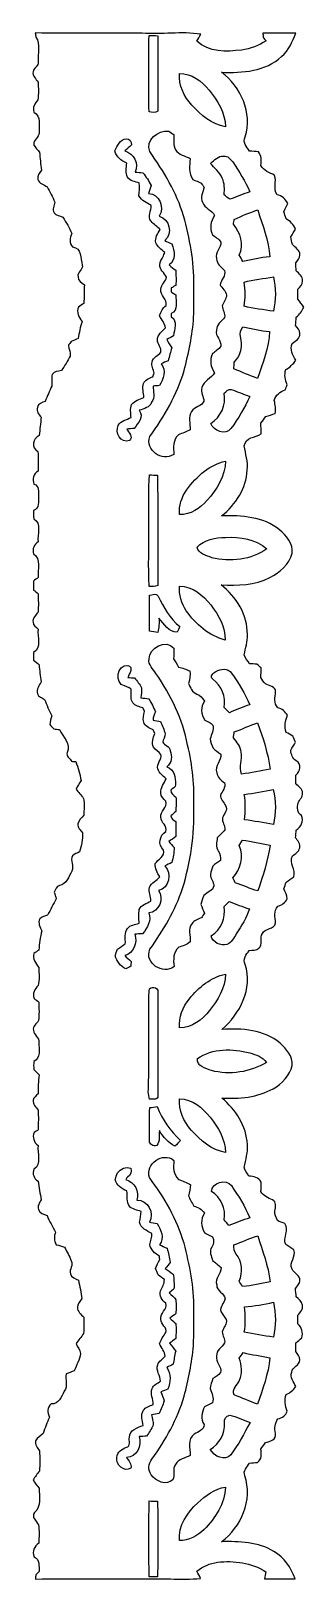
# Model space of a CAD drawing. Header units: centimetres. Extents: x -3.2 to 1.6, y -13.4 to 13.5.
import ezdxf

# ---------------------------------------------------------------- set-up
doc = ezdxf.new("R2010")
doc.units = ezdxf.units.CM
doc.header["$MEASUREMENT"] = 0
doc.layers.add('Camada 1', color=7, linetype='Continuous')

msp = doc.modelspace()

# ---------------------------------------------------------------- linework, layer by layer
at = {"layer": 'Camada 1', "color": 156}
for points, knots in [([(-3.09386, 13.41935), (-2.47509, 13.4137), (-1.85596, 13.41794), (-1.23718, 13.41687), (-1.23718, 13.41687), (-0.89923, 13.38653), (-0.55386, 13.45392), (-0.21836, 13.39642), (-0.21836, 13.39642), (-0.242, 13.35726), (-0.26528, 13.3181), (-0.28892, 13.27894), (-0.28892, 13.27894), (-0.08078, 13.08138), (0.22647, 13.09056), (0.49176, 13.12302), (0.49176, 13.12302), (0.64452, 13.13925), (0.78458, 13.20521), (0.91475, 13.28352), (0.91475, 13.28352), (0.9024, 13.29834), (0.8777, 13.32762), (0.86535, 13.34244), (0.86535, 13.34244), (0.86359, 13.36114), (0.85972, 13.39853), (0.85794, 13.41723), (0.85794, 13.41723), (1.04951, 13.41476), (1.24107, 13.42147), (1.43298, 13.4137), (1.43298, 13.4137), (1.36806, 13.26977), (1.30915, 13.11525), (1.18533, 13.01047), (1.18533, 13.01047), (0.90874, 12.75048), (0.50129, 12.72261), (0.14111, 12.73778), (0.14111, 12.73778), (0.47483, 12.48449), (0.68014, 12.03258), (0.5535, 11.61842), (0.5535, 11.61842), (0.50341, 11.52211), (0.57608, 11.44309), (0.62934, 11.36865), (0.62934, 11.36865), (0.68085, 11.36477), (0.73235, 11.36018), (0.78422, 11.35595), (0.78422, 11.35595), (0.83784, 11.2875), (0.83609, 11.20284), (0.82444, 11.121), (0.82444, 11.121), (0.86959, 11.01975), (0.97754, 10.99999), (1.0615, 10.94779), (1.0615, 10.94779), (1.10596, 10.84019), (1.02834, 10.7139), (1.10842, 10.61159), (1.10842, 10.61159), (1.19062, 10.59077), (1.25623, 10.53822), (1.28975, 10.45955), (1.28975, 10.45955), (1.26753, 10.41192), (1.246, 10.36429), (1.22414, 10.31667), (1.22414, 10.31667), (1.23684, 10.27609), (1.24953, 10.23518), (1.26223, 10.19426), (1.26223, 10.19426), (1.33208, 10.15016), (1.39347, 10.09336), (1.42662, 10.0161), (1.42662, 10.0161), (1.39982, 9.97094), (1.37266, 9.92579), (1.34443, 9.88169), (1.34443, 9.88169), (1.35361, 9.83795), (1.35714, 9.79173), (1.37512, 9.74975), (1.37512, 9.74975), (1.41958, 9.69225), (1.50495, 9.65203), (1.50071, 9.56808), (1.50071, 9.56808), (1.50354, 9.51163), (1.45803, 9.47106), (1.42909, 9.42838), (1.42909, 9.42838), (1.43087, 9.3825), (1.43369, 9.33665), (1.43722, 9.29044), (1.43722, 9.29044), (1.48554, 9.24105), (1.55539, 9.19483), (1.54905, 9.11581), (1.54905, 9.11581), (1.55397, 9.05372), (1.50424, 9.01245), (1.46897, 8.96977), (1.46897, 8.96977), (1.46685, 8.91296), (1.46649, 8.85616), (1.46755, 8.79937), (1.46755, 8.79937), (1.50495, 8.75492), (1.53846, 8.70694), (1.56845, 8.6572), (1.56845, 8.6572), (1.53563, 8.59158), (1.49294, 8.53161), (1.43756, 8.48328), (1.43756, 8.48328), (1.43333, 8.43601), (1.43016, 8.38838), (1.42769, 8.34041), (1.42769, 8.34041), (1.45837, 8.29842), (1.50495, 8.25786), (1.50035, 8.19965), (1.50035, 8.19965), (1.50812, 8.11604), (1.42628, 8.07229), (1.36877, 8.02996), (1.36877, 8.02996), (1.32749, 7.92519), (1.37478, 7.82641), (1.43016, 7.73821), (1.43016, 7.73821), (1.38535, 7.67083), (1.32785, 7.61369), (1.25482, 7.577), (1.25482, 7.577), (1.23013, 7.48703), (1.24354, 7.39637), (1.28305, 7.31312), (1.28305, 7.31312), (1.27423, 7.29125), (1.25694, 7.24786), (1.24812, 7.22598), (1.24812, 7.22598), (1.1578, 7.19317), (1.08055, 7.13674), (1.05762, 7.03831), (1.05762, 7.03831), (1.07667, 6.96493), (1.08303, 6.88979), (1.0728, 6.81464), (1.0728, 6.81464), (1.01952, 6.79417), (0.96555, 6.77548), (0.91052, 6.75926), (0.91052, 6.75926), (0.88123, 6.72222), (0.85266, 6.68517), (0.82408, 6.64743), (0.82408, 6.64743), (0.82727, 6.58462), (0.82902, 6.52184), (0.82973, 6.45869), (0.82973, 6.45869), (0.72495, 6.39483), (0.55562, 6.40436), (0.53657, 6.24949), (0.53657, 6.24949), (0.55457, 6.1112), (0.60607, 5.97538), (0.58844, 5.83285), (0.58844, 5.83285), (0.57114, 5.51888), (0.3891, 5.22643), (0.14216, 5.03771), (0.14216, 5.03771), (0.48753, 5.04405), (0.86818, 5.02324), (1.14828, 4.79605), (1.14828, 4.79605), (1.26364, 4.69268), (1.39206, 4.55369), (1.36771, 4.38646), (1.36771, 4.38646), (1.31375, 4.19455), (1.15322, 4.0531), (0.98107, 3.9642), (0.98107, 3.9642), (0.71895, 3.83578), (0.4205, 3.82062), (0.13404, 3.83931), (0.13404, 3.83931), (0.39652, 3.63294), (0.59443, 3.31792), (0.59019, 2.97571), (0.59019, 2.97571), (0.59548, 2.85577), (0.55457, 2.74146), (0.53445, 2.62435), (0.53445, 2.62435), (0.54539, 2.56332), (0.59443, 2.51922), (0.62793, 2.46877), (0.62793, 2.46877), (0.67027, 2.46665), (0.71261, 2.46419), (0.75564, 2.46136), (0.75564, 2.46136), (0.78069, 2.43984), (0.8061, 2.41833), (0.83185, 2.39646), (0.83185, 2.39646), (0.82973, 2.34177), (0.8269, 2.28675), (0.82232, 2.23171), (0.82232, 2.23171), (0.84771, 2.19395), (0.86854, 2.15092), (0.9024, 2.11847), (0.9024, 2.11847), (0.96731, 2.08354), (1.08162, 2.08071), (1.0802, 1.98299), (1.0802, 1.98299), (1.0689, 1.88739), (1.04951, 1.7865), (1.1169, 1.70466), (1.1169, 1.70466), (1.19097, 1.68878), (1.24529, 1.63657), (1.28869, 1.5773), (1.28869, 1.5773), (1.24529, 1.4824), (1.22943, 1.37939), (1.26083, 1.2785), (1.26083, 1.2785), (1.29998, 1.25697), (1.3395, 1.23511), (1.379, 1.21324), (1.379, 1.21324), (1.39452, 1.17796), (1.4104, 1.14268), (1.42662, 1.10704), (1.42662, 1.10704), (1.39876, 1.06014), (1.37089, 1.01356), (1.34231, 0.967), (1.34231, 0.967), (1.35607, 0.89749), (1.36455, 0.81812), (1.43898, 0.78532), (1.43898, 0.78532), (1.53387, 0.7317), (1.51024, 0.59482), (1.43191, 0.53731), (1.43191, 0.53731), (1.43087, 0.48758), (1.43087, 0.43783), (1.43191, 0.38774), (1.43191, 0.38774), (1.47742, 0.34011), (1.54763, 0.29989), (1.54727, 0.2251), (1.54727, 0.2251), (1.55504, 0.15737), (1.49825, 0.11081), (1.47038, 0.05543), (1.47038, 0.05543), (1.45486, -0.02394), (1.45062, -0.11954), (1.53141, -0.16505), (1.53141, -0.16505), (1.57373, -0.2663), (1.52188, -0.36015), (1.43756, -0.418), (1.43756, -0.418), (1.43333, -0.46174), (1.4298, -0.50584), (1.42662, -0.5503), (1.42662, -0.5503), (1.4619, -0.60392), (1.51518, -0.65753), (1.4993, -0.72844), (1.4993, -0.72844), (1.4859, -0.79583), (1.4238, -0.83004), (1.373, -0.86639), (1.373, -0.86639), (1.30632, -0.99478), (1.4351, -1.09991), (1.39664, -1.22974), (1.39664, -1.22974), (1.35183, -1.25937), (1.30774, -1.29006), (1.264, -1.32076), (1.264, -1.32076), (1.25095, -1.35957), (1.23825, -1.39872), (1.22519, -1.43787), (1.22519, -1.43787), (1.24424, -1.49468), (1.28447, -1.549), (1.27847, -1.6118), (1.27847, -1.6118), (1.25236, -1.68165), (1.18604, -1.72187), (1.11653, -1.73844), (1.11653, -1.73844), (1.04916, -1.82488), (1.06961, -1.92894), (1.08055, -2.02878), (1.08055, -2.02878), (1.05974, -2.14662), (0.89358, -2.11239), (0.85019, -2.21435), (0.85019, -2.21435), (0.7955, -2.28912), (0.87066, -2.40696), (0.78987, -2.46834), (0.78987, -2.46834), (0.74329, -2.50997), (0.67768, -2.5001), (0.62089, -2.50821), (0.62089, -2.50821), (0.57043, -2.57841), (0.50799, -2.65814), (0.55138, -2.7488), (0.55138, -2.7488), (0.68545, -3.16719), (0.46743, -3.61099), (0.14464, -3.87733), (0.14464, -3.87733), (0.49494, -3.85688), (0.88053, -3.88193), (1.1617, -4.11757), (1.1617, -4.11757), (1.26858, -4.21671), (1.38148, -4.349), (1.37054, -4.50387), (1.37054, -4.50387), (1.32856, -4.67955), (1.19203, -4.82101), (1.03752, -4.90745), (1.03752, -4.90745), (0.7687, -5.06055), (0.44838, -5.08525), (0.14534, -5.07078), (0.14534, -5.07078), (0.3884, -5.2701), (0.57643, -5.55797), (0.58949, -5.879), (0.58949, -5.879), (0.60006, -6.012), (0.56303, -6.14076), (0.53586, -6.26952), (0.53586, -6.26952), (0.54222, -6.32808), (0.58632, -6.37359), (0.61453, -6.42405), (0.61453, -6.42405), (0.6932, -6.43357), (0.79269, -6.44344), (0.82797, -6.52811), (0.82797, -6.52811), (0.83714, -6.58209), (0.82727, -6.63711), (0.82585, -6.6918), (0.82585, -6.6918), (0.86747, -6.77047), (0.9458, -6.80433), (1.0241, -6.83573), (1.0241, -6.83573), (1.09889, -6.87243), (1.0802, -6.96167), (1.06927, -7.02799), (1.06927, -7.02799), (1.05339, -7.08868), (1.09078, -7.14371), (1.11195, -7.19804), (1.11195, -7.19804), (1.15569, -7.21427), (1.19944, -7.2312), (1.24319, -7.24777), (1.24319, -7.24777), (1.32537, -7.36349), (1.20015, -7.48767), (1.25589, -7.61185), (1.25589, -7.61185), (1.30315, -7.64289), (1.35042, -7.675), (1.39805, -7.70674), (1.39805, -7.70674), (1.44003, -7.82598), (1.30951, -7.92158), (1.36596, -8.03835), (1.36596, -8.03835), (1.39522, -8.11561), (1.512, -8.14665), (1.50106, -8.2419), (1.50106, -8.2419), (1.50459, -8.29799), (1.45167, -8.33292), (1.42521, -8.37702), (1.42521, -8.37702), (1.42909, -8.42429), (1.43333, -8.47155), (1.43827, -8.51918), (1.43827, -8.51918), (1.47601, -8.56469), (1.54128, -8.59962), (1.54552, -8.66524), (1.54552, -8.66524), (1.5635, -8.73614), (1.50424, -8.78695), (1.46897, -8.84021), (1.46897, -8.84021), (1.46685, -8.89031), (1.46507, -8.94076), (1.46402, -8.99121), (1.46402, -8.99121), (1.5367, -9.05259), (1.56209, -9.14361), (1.53353, -9.23462), (1.53353, -9.23462), (1.49965, -9.2625), (1.46649, -9.29107), (1.43369, -9.32), (1.43369, -9.32), (1.43191, -9.37045), (1.43087, -9.42088), (1.43016, -9.47168), (1.43016, -9.47168), (1.45732, -9.51649), (1.51095, -9.55846), (1.50001, -9.61739), (1.50001, -9.61739), (1.49965, -9.71334), (1.36735, -9.73344), (1.36065, -9.8287), (1.36065, -9.8287), (1.32467, -9.91901), (1.39805, -9.99873), (1.4305, -10.07776), (1.4305, -10.07776), (1.3903, -10.14055), (1.33173, -10.18712), (1.26364, -10.21675), (1.26364, -10.21675), (1.2266, -10.31306), (1.2467, -10.41114), (1.28128, -10.50497), (1.28128, -10.50497), (1.26293, -10.58259), (1.19167, -10.62174), (1.12006, -10.63833), (1.12006, -10.63833), (1.0661, -10.71381), (1.05692, -10.80412), (1.07843, -10.89268), (1.07843, -10.89268), (1.10137, -10.99674), (0.98248, -11.03272), (0.90523, -11.05248), (0.90523, -11.05248), (0.8777, -11.08953), (0.85019, -11.12691), (0.82337, -11.16467), (0.82337, -11.16467), (0.83784, -11.24899), (0.84208, -11.34177), (0.76412, -11.3968), (0.76412, -11.3968), (0.71825, -11.40032), (0.67239, -11.40385), (0.62688, -11.40808), (0.62688, -11.40808), (0.58349, -11.47299), (0.50694, -11.54108), (0.5468, -11.62716), (0.5468, -11.62716), (0.68474, -12.04591), (0.48682, -12.51968), (0.13899, -12.77157), (0.13899, -12.77157), (0.44838, -12.76593), (0.77786, -12.77544), (1.05056, -12.94126), (1.05056, -12.94126), (1.23013, -13.04356), (1.34937, -13.2263), (1.41817, -13.41716), (1.41817, -13.41716), (1.24071, -13.42104), (1.06362, -13.41821), (0.88652, -13.41821), (0.88652, -13.41821), (0.89358, -13.37587), (0.90099, -13.33389), (0.90874, -13.29228), (0.90874, -13.29228), (0.66145, -13.13353), (0.35736, -13.09718), (0.07055, -13.12788), (0.07055, -13.12788), (-0.05961, -13.14693), (-0.18345, -13.20196), (-0.28609, -13.2838), (-0.28609, -13.2838), (-0.26458, -13.32543), (-0.24306, -13.36741), (-0.22153, -13.4101), (-0.22153, -13.4101), (-0.57043, -13.4369), (-0.92075, -13.40162), (-1.26965, -13.41892), (-1.26965, -13.41892), (-1.87607, -13.41787), (-2.48214, -13.41821), (-3.08856, -13.41926), (-3.08856, -13.41926), (-3.08785, -13.40128), (-3.08645, -13.36495), (-3.08575, -13.3466), (-3.08575, -13.3466), (-3.07128, -13.33284), (-3.04236, -13.30532), (-3.02789, -13.29157), (-3.02789, -13.29157), (-3.03213, -13.19984), (-3.00989, -13.07954), (-3.11396, -13.0351), (-3.11396, -13.0351), (-3.1556, -12.9402), (-3.10832, -12.85201), (-3.03001, -12.79627), (-3.03001, -12.79627), (-3.03106, -12.68973), (-3.02119, -12.58248), (-3.03883, -12.47736), (-3.03883, -12.47736), (-3.07516, -12.41421), (-3.1683, -12.3426), (-3.10515, -12.2664), (-3.10515, -12.2664), (-2.98343, -12.15844), (-3.03213, -11.98558), (-3.02365, -11.8427), (-3.02365, -11.8427), (-3.06704, -11.80108), (-3.1002, -11.75029), (-3.13055, -11.69913), (-3.13055, -11.69913), (-3.09808, -11.64516), (-3.06, -11.59541), (-3.02294, -11.54496), (-3.02294, -11.54496), (-3.00531, -11.42889), (-3.01941, -11.31072), (-3.0173, -11.19395), (-3.0173, -11.19395), (-3.05576, -11.1428), (-3.10585, -11.08953), (-3.0868, -11.01968), (-3.0868, -11.01968), (-3.05788, -10.96465), (-3.00284, -10.93149), (-2.95663, -10.89373), (-2.95663, -10.89373), (-2.92452, -10.79637), (-2.8889, -10.70041), (-2.84514, -10.60763), (-2.84514, -10.60763), (-2.8843, -10.53038), (-2.89312, -10.43689), (-2.81552, -10.38115), (-2.81552, -10.38115), (-2.68427, -10.38961), (-2.64442, -10.25239), (-2.58903, -10.16101), (-2.58903, -10.16101), (-2.52236, -10.07106), (-2.57739, -9.96028), (-2.55869, -9.85939), (-2.55869, -9.85939), (-2.51213, -9.84069), (-2.4652, -9.82234), (-2.41793, -9.80507), (-2.41793, -9.80507), (-2.37525, -9.70769), (-2.3255, -9.61104), (-2.30786, -9.50555), (-2.30786, -9.50555), (-2.31069, -9.44135), (-2.36114, -9.39019), (-2.38478, -9.33305), (-2.38478, -9.33305), (-2.34492, -9.27307), (-2.2934, -9.22086), (-2.25602, -9.15947), (-2.25602, -9.15947), (-2.24472, -9.06494), (-2.25036, -8.96968), (-2.25107, -8.87549), (-2.25107, -8.87549), (-2.29658, -8.82328), (-2.36466, -8.77636), (-2.36114, -8.69946), (-2.36114, -8.69946), (-2.35866, -8.6409), (-2.31493, -8.59785), (-2.28389, -8.55234), (-2.28389, -8.55234), (-2.30011, -8.44546), (-2.31916, -8.33857), (-2.34421, -8.23343), (-2.34421, -8.23343), (-2.39323, -8.20134), (-2.46768, -8.18546), (-2.48355, -8.1216), (-2.48355, -8.1216), (-2.51037, -8.044), (-2.42393, -7.96885), (-2.46873, -7.89407), (-2.46873, -7.89407), (-2.50225, -7.81363), (-2.54599, -7.73814), (-2.58444, -7.66017), (-2.58444, -7.66017), (-2.63243, -7.64464), (-2.6804, -7.62948), (-2.72837, -7.61538), (-2.72837, -7.61538), (-2.77424, -7.54799), (-2.7693, -7.46862), (-2.74109, -7.39594), (-2.74109, -7.39594), (-2.7961, -7.30317), (-2.84621, -7.20757), (-2.88924, -7.10914), (-2.88924, -7.10914), (-2.94323, -7.0848), (-3.02153, -7.07421), (-3.03705, -7.00613), (-3.03705, -7.00613), (-3.0667, -6.94262), (-3.01625, -6.88795), (-2.98874, -6.83573), (-2.98874, -6.83573), (-3.01237, -6.7292), (-3.02789, -6.62159), (-3.04517, -6.51434), (-3.04517, -6.51434), (-3.12208, -6.46954), (-3.14537, -6.38629), (-3.1182, -6.30375), (-3.1182, -6.30375), (-2.97602, -6.21872), (-3.0628, -6.0261), (-3.04517, -5.89169), (-3.04517, -5.89169), (-3.12313, -5.84019), (-3.14501, -5.75129), (-3.11431, -5.66557), (-3.11431, -5.66557), (-3.09597, -5.65498), (-3.05929, -5.63381), (-3.04095, -5.62323), (-3.04095, -5.62323), (-3.04375, -5.50858), (-3.03459, -5.39322), (-3.04553, -5.27928), (-3.04553, -5.27928), (-3.07833, -5.22424), (-3.14537, -5.17944), (-3.12844, -5.10676), (-3.12844, -5.10676), (-3.12596, -5.05633), (-3.07552, -5.03163), (-3.04482, -4.99881), (-3.04482, -4.99881), (-3.04305, -4.88876), (-3.0427, -4.77832), (-3.02682, -4.66968), (-3.02682, -4.66968), (-3.05717, -4.63687), (-3.08821, -4.60476), (-3.11925, -4.57407), (-3.11925, -4.57407), (-3.12242, -4.52716), (-3.12242, -4.48094), (-3.11891, -4.43473), (-3.11891, -4.43473), (-2.99191, -4.37723), (-3.03423, -4.22165), (-3.03001, -4.11053), (-3.03001, -4.11053), (-3.01271, -4.01844), (-3.12313, -3.97823), (-3.12702, -3.89392), (-3.12702, -3.89392), (-3.14218, -3.8209), (-3.06811, -3.78138), (-3.03671, -3.72635), (-3.03671, -3.72635), (-3.0226, -3.61946), (-3.03176, -3.51115), (-3.03001, -3.40391), (-3.03001, -3.40391), (-3.05822, -3.38274), (-3.08609, -3.36158), (-3.11396, -3.34112), (-3.11396, -3.34112), (-3.15066, -3.25292), (-3.10479, -3.17954), (-3.04446, -3.11781), (-3.04446, -3.11781), (-3.01449, -3.01797), (-3.03001, -2.90755), (-3.03388, -2.80418), (-3.03388, -2.80418), (-3.08363, -2.7287), (-3.14995, -2.65603), (-3.11608, -2.55865), (-3.11608, -2.55865), (-3.08785, -2.53925), (-3.05929, -2.51984), (-3.03072, -2.50045), (-3.03072, -2.50045), (-3.02436, -2.38862), (-3.00743, -2.27784), (-2.98167, -2.16918), (-2.98167, -2.16918), (-3.01166, -2.10322), (-3.05152, -2.02948), (-3.01483, -1.95752), (-3.01483, -1.95752), (-2.97568, -1.92718), (-2.9277, -1.912), (-2.88183, -1.89473), (-2.88183, -1.89473), (-2.82963, -1.80088), (-2.78165, -1.70457), (-2.72873, -1.61144), (-2.72873, -1.61144), (-2.7379, -1.58288), (-2.7559, -1.52643), (-2.76472, -1.4982), (-2.76472, -1.4982), (-2.74214, -1.45481), (-2.73085, -1.39307), (-2.67441, -1.38284), (-2.67441, -1.38284), (-2.54881, -1.35991), (-2.51001, -1.22869), (-2.45957, -1.12919), (-2.45957, -1.12919), (-2.41511, -1.04453), (-2.4959, -0.94681), (-2.44863, -0.86249), (-2.44863, -0.86249), (-2.4144, -0.82828), (-2.36643, -0.81593), (-2.32304, -0.79795), (-2.32304, -0.79795), (-2.29059, -0.6907), (-2.27365, -0.57956), (-2.27188, -0.46774), (-2.27188, -0.46774), (-2.30575, -0.42011), (-2.36255, -0.37425), (-2.35232, -0.30935), (-2.35232, -0.30935), (-2.3428, -0.24725), (-2.28881, -0.20739), (-2.25107, -0.16188), (-2.25107, -0.16188), (-2.2472, -0.06487), (-2.23908, 0.03319), (-2.2539, 0.1295), (-2.2539, 0.1295), (-2.29658, 0.1856), (-2.34526, 0.2371), (-2.38619, 0.29426), (-2.38619, 0.29426), (-2.35866, 0.34506), (-2.32938, 0.39515), (-2.29834, 0.44383), (-2.29834, 0.44383), (-2.31598, 0.55602), (-2.34809, 0.66502), (-2.39077, 0.77015), (-2.39077, 0.77015), (-2.40911, 0.77156), (-2.44544, 0.77473), (-2.46379, 0.77614), (-2.46379, 0.77614), (-2.4892, 0.82377), (-2.5647, 0.86504), (-2.54105, 0.92573), (-2.54105, 0.92573), (-2.46944, 1.076), (-2.6116, 1.20054), (-2.67475, 1.32577), (-2.67475, 1.32577), (-2.69909, 1.32859), (-2.74742, 1.33388), (-2.77176, 1.33671), (-2.77176, 1.33671), (-2.79541, 1.36212), (-2.81905, 1.38751), (-2.84268, 1.41255), (-2.84268, 1.41255), (-2.83703, 1.46547), (-2.82575, 1.51733), (-2.80846, 1.56707), (-2.80846, 1.56707), (-2.85537, 1.65879), (-2.89594, 1.75334), (-2.93051, 1.85036), (-2.93051, 1.85036), (-2.97285, 1.88035), (-3.04236, 1.89163), (-3.05399, 1.94983), (-3.05399, 1.94983), (-3.08468, 2.02604), (-3.0226, 2.09342), (-2.98908, 2.15656), (-2.98908, 2.15656), (-3.00813, 2.25393), (-3.01871, 2.35236), (-3.02718, 2.45113), (-3.02718, 2.45113), (-3.05929, 2.479), (-3.09104, 2.50653), (-3.12278, 2.53369), (-3.12278, 2.53369), (-3.1242, 2.57708), (-3.1249, 2.62047), (-3.12454, 2.6635), (-3.12454, 2.6635), (-2.97673, 2.74395), (-3.06175, 2.9362), (-3.04446, 3.07061), (-3.04446, 3.07061), (-3.07764, 3.10659), (-3.13195, 3.13446), (-3.1316, 3.18984), (-3.1316, 3.18984), (-3.14607, 3.26464), (-3.0801, 3.31051), (-3.04517, 3.36623), (-3.04517, 3.36623), (-3.03564, 3.47207), (-3.0427, 3.57826), (-3.04095, 3.68444), (-3.04095, 3.68444), (-3.06775, 3.70597), (-3.09491, 3.72712), (-3.12173, 3.74829), (-3.12173, 3.74829), (-3.12525, 3.79945), (-3.12632, 3.8506), (-3.12561, 3.90176), (-3.12561, 3.90176), (-3.09738, 3.92363), (-3.06951, 3.94585), (-3.04129, 3.96773), (-3.04129, 3.96773), (-3.05964, 4.10496), (-2.98309, 4.28981), (-3.12525, 4.37801), (-3.12525, 4.37801), (-3.14607, 4.46196), (-3.11679, 4.53817), (-3.04411, 4.58509), (-3.04411, 4.58509), (-3.06139, 4.71702), (-2.97885, 4.90681), (-3.12032, 4.98725), (-3.12032, 4.98725), (-3.1249, 5.03452), (-3.12666, 5.08144), (-3.12384, 5.12871), (-3.12384, 5.12871), (-3.01766, 5.16858), (-3.04165, 5.28536), (-3.03954, 5.37565), (-3.03954, 5.37565), (-3.042, 5.45468), (-3.02119, 5.55593), (-3.11608, 5.58839), (-3.11608, 5.58839), (-3.14607, 5.67376), (-3.12807, 5.76795), (-3.04305, 5.8124), (-3.04305, 5.8124), (-3.04024, 5.92599), (-3.03917, 6.03959), (-3.04799, 6.15247), (-3.04799, 6.15247), (-3.16583, 6.21986), (-3.13901, 6.37826), (-3.02472, 6.43257), (-3.02472, 6.43257), (-3.01449, 6.53806), (-3.00355, 6.64355), (-2.98908, 6.74868), (-2.98908, 6.74868), (-3.03354, 6.79348), (-3.08115, 6.85486), (-3.05576, 6.92154), (-3.05576, 6.92154), (-3.0427, 6.98574), (-2.9732, 7.00162), (-2.92206, 7.02454), (-2.92206, 7.02454), (-2.88748, 7.1145), (-2.84444, 7.20093), (-2.80811, 7.29018), (-2.80811, 7.29018), (-2.79541, 7.35722), (-2.82222, 7.42741), (-2.79822, 7.49268), (-2.79822, 7.49268), (-2.76718, 7.55089), (-2.69628, 7.54524), (-2.64089, 7.55829), (-2.64089, 7.55829), (-2.58762, 7.64191), (-2.52942, 7.72269), (-2.48496, 7.8116), (-2.48496, 7.8116), (-2.47543, 7.87404), (-2.50859, 7.9333), (-2.51919, 7.99292), (-2.51919, 7.99292), (-2.50718, 8.01056), (-2.4832, 8.04548), (-2.4712, 8.06312), (-2.4712, 8.06312), (-2.43063, 8.08041), (-2.39006, 8.09734), (-2.3495, 8.11428), (-2.3495, 8.11428), (-2.33221, 8.21552), (-2.3114, 8.31642), (-2.2807, 8.41449), (-2.2807, 8.41449), (-2.3368, 8.4861), (-2.37949, 8.57007), (-2.34526, 8.66178), (-2.34526, 8.66178), (-2.31315, 8.6826), (-2.28141, 8.70341), (-2.24895, 8.72422), (-2.24895, 8.72422), (-2.24683, 8.83183), (-2.24367, 8.93907), (-2.24119, 9.04632), (-2.24119, 9.04632), (-2.28528, 9.08547), (-2.35338, 9.11581), (-2.34984, 9.18531), (-2.34984, 9.18531), (-2.37067, 9.26892), (-2.25672, 9.31125), (-2.27717, 9.38992), (-2.27717, 9.38992), (-2.30964, 9.50069), (-2.28776, 9.69331), (-2.44474, 9.70424), (-2.44474, 9.70424), (-2.50859, 9.77127), (-2.49731, 9.86017), (-2.45921, 9.93708), (-2.45921, 9.93708), (-2.50155, 10.03726), (-2.55517, 10.13216), (-2.61691, 10.22177), (-2.61691, 10.22177), (-2.66559, 10.24541), (-2.73368, 10.24822), (-2.76294, 10.29938), (-2.76294, 10.29938), (-2.80353, 10.35688), (-2.76506, 10.42391), (-2.75412, 10.48424), (-2.75412, 10.48424), (-2.79681, 10.57243), (-2.83457, 10.66344), (-2.88712, 10.74635), (-2.88712, 10.74635), (-2.94216, 10.79009), (-3.02648, 10.80209), (-3.05118, 10.87758), (-3.05118, 10.87758), (-3.06422, 10.93967), (-3.01695, 10.9873), (-2.98803, 11.03633), (-2.98803, 11.03633), (-3.00177, 11.1404), (-3.01059, 11.24482), (-3.01871, 11.34924), (-3.01871, 11.34924), (-3.05435, 11.38911), (-3.09245, 11.42757), (-3.11891, 11.47413), (-3.11891, 11.47413), (-3.13584, 11.56162), (-3.02753, 11.60466), (-3.02823, 11.68685), (-3.02823, 11.68685), (-3.03283, 11.80892), (-2.98908, 11.97402), (-3.11962, 12.04563), (-3.11962, 12.04563), (-3.14642, 12.12994), (-3.09808, 12.19627), (-3.04658, 12.2573), (-3.04658, 12.2573), (-3.03671, 12.35996), (-3.03635, 12.46437), (-3.04553, 12.56739), (-3.04553, 12.56739), (-3.07939, 12.62383), (-3.14924, 12.67182), (-3.12985, 12.7466), (-3.12985, 12.7466), (-3.12525, 12.81751), (-3.02965, 12.84644), (-3.042, 12.92299), (-3.042, 12.92299), (-3.05859, 13.06163), (-2.99507, 13.22567), (-3.08327, 13.34491), (-3.08327, 13.34491), (-3.08609, 13.36325), (-3.09138, 13.40065), (-3.09386, 13.41935)], [0, 0, 0, 0, 0.00381679, 0.00381679, 0.00381679, 0.00381679, 0.00763359, 0.00763359, 0.00763359, 0.00763359, 0.01145038, 0.01145038, 0.01145038, 0.01145038, 0.01526718, 0.01526718, 0.01526718, 0.01526718, 0.01908397, 0.01908397, 0.01908397, 0.01908397, 0.02290076, 0.02290076, 0.02290076, 0.02290076, 0.02671756, 0.02671756, 0.02671756, 0.02671756, 0.03053435, 0.03053435, 0.03053435, 0.03053435, 0.03435115, 0.03435115, 0.03435115, 0.03435115, 0.03816794, 0.03816794, 0.03816794, 0.03816794, 0.04198473, 0.04198473, 0.04198473, 0.04198473, 0.04580153, 0.04580153, 0.04580153, 0.04580153, 0.04961832, 0.04961832, 0.04961832, 0.04961832, 0.05343511, 0.05343511, 0.05343511, 0.05343511, 0.05725191, 0.05725191, 0.05725191, 0.05725191, 0.0610687, 0.0610687, 0.0610687, 0.0610687, 0.0648855, 0.0648855, 0.0648855, 0.0648855, 0.06870229, 0.06870229, 0.06870229, 0.06870229, 0.07251908, 0.07251908, 0.07251908, 0.07251908, 0.07633588, 0.07633588, 0.07633588, 0.07633588, 0.08015267, 0.08015267, 0.08015267, 0.08015267, 0.08396947, 0.08396947, 0.08396947, 0.08396947, 0.08778626, 0.08778626, 0.08778626, 0.08778626, 0.09160305, 0.09160305, 0.09160305, 0.09160305, 0.09541985, 0.09541985, 0.09541985, 0.09541985, 0.09923664, 0.09923664, 0.09923664, 0.09923664, 0.10305344, 0.10305344, 0.10305344, 0.10305344, 0.10687023, 0.10687023, 0.10687023, 0.10687023, 0.11068702, 0.11068702, 0.11068702, 0.11068702, 0.11450382, 0.11450382, 0.11450382, 0.11450382, 0.11832061, 0.11832061, 0.11832061, 0.11832061, 0.1221374, 0.1221374, 0.1221374, 0.1221374, 0.1259542, 0.1259542, 0.1259542, 0.1259542, 0.12977099, 0.12977099, 0.12977099, 0.12977099, 0.13358779, 0.13358779, 0.13358779, 0.13358779, 0.13740458, 0.13740458, 0.13740458, 0.13740458, 0.14122137, 0.14122137, 0.14122137, 0.14122137, 0.14503817, 0.14503817, 0.14503817, 0.14503817, 0.14885496, 0.14885496, 0.14885496, 0.14885496, 0.15267176, 0.15267176, 0.15267176, 0.15267176, 0.15648855, 0.15648855, 0.15648855, 0.15648855, 0.16030534, 0.16030534, 0.16030534, 0.16030534, 0.16412214, 0.16412214, 0.16412214, 0.16412214, 0.16793893, 0.16793893, 0.16793893, 0.16793893, 0.17175573, 0.17175573, 0.17175573, 0.17175573, 0.17557252, 0.17557252, 0.17557252, 0.17557252, 0.17938931, 0.17938931, 0.17938931, 0.17938931, 0.18320611, 0.18320611, 0.18320611, 0.18320611, 0.1870229, 0.1870229, 0.1870229, 0.1870229, 0.19083969, 0.19083969, 0.19083969, 0.19083969, 0.19465649, 0.19465649, 0.19465649, 0.19465649, 0.19847328, 0.19847328, 0.19847328, 0.19847328, 0.20229008, 0.20229008, 0.20229008, 0.20229008, 0.20610687, 0.20610687, 0.20610687, 0.20610687, 0.20992366, 0.20992366, 0.20992366, 0.20992366, 0.21374046, 0.21374046, 0.21374046, 0.21374046, 0.21755725, 0.21755725, 0.21755725, 0.21755725, 0.22137405, 0.22137405, 0.22137405, 0.22137405, 0.22519084, 0.22519084, 0.22519084, 0.22519084, 0.22900763, 0.22900763, 0.22900763, 0.22900763, 0.23282443, 0.23282443, 0.23282443, 0.23282443, 0.23664122, 0.23664122, 0.23664122, 0.23664122, 0.24045802, 0.24045802, 0.24045802, 0.24045802, 0.24427481, 0.24427481, 0.24427481, 0.24427481, 0.2480916, 0.2480916, 0.2480916, 0.2480916, 0.2519084, 0.2519084, 0.2519084, 0.2519084, 0.25572519, 0.25572519, 0.25572519, 0.25572519, 0.25954198, 0.25954198, 0.25954198, 0.25954198, 0.26335878, 0.26335878, 0.26335878, 0.26335878, 0.26717557, 0.26717557, 0.26717557, 0.26717557, 0.27099237, 0.27099237, 0.27099237, 0.27099237, 0.27480916, 0.27480916, 0.27480916, 0.27480916, 0.27862595, 0.27862595, 0.27862595, 0.27862595, 0.28244275, 0.28244275, 0.28244275, 0.28244275, 0.28625954, 0.28625954, 0.28625954, 0.28625954, 0.29007634, 0.29007634, 0.29007634, 0.29007634, 0.29389313, 0.29389313, 0.29389313, 0.29389313, 0.29770992, 0.29770992, 0.29770992, 0.29770992, 0.30152672, 0.30152672, 0.30152672, 0.30152672, 0.30534351, 0.30534351, 0.30534351, 0.30534351, 0.30916031, 0.30916031, 0.30916031, 0.30916031, 0.3129771, 0.3129771, 0.3129771, 0.3129771, 0.31679389, 0.31679389, 0.31679389, 0.31679389, 0.32061069, 0.32061069, 0.32061069, 0.32061069, 0.32442748, 0.32442748, 0.32442748, 0.32442748, 0.32824427, 0.32824427, 0.32824427, 0.32824427, 0.33206107, 0.33206107, 0.33206107, 0.33206107, 0.33587786, 0.33587786, 0.33587786, 0.33587786, 0.33969466, 0.33969466, 0.33969466, 0.33969466, 0.34351145, 0.34351145, 0.34351145, 0.34351145, 0.34732824, 0.34732824, 0.34732824, 0.34732824, 0.35114504, 0.35114504, 0.35114504, 0.35114504, 0.35496183, 0.35496183, 0.35496183, 0.35496183, 0.35877863, 0.35877863, 0.35877863, 0.35877863, 0.36259542, 0.36259542, 0.36259542, 0.36259542, 0.36641221, 0.36641221, 0.36641221, 0.36641221, 0.37022901, 0.37022901, 0.37022901, 0.37022901, 0.3740458, 0.3740458, 0.3740458, 0.3740458, 0.3778626, 0.3778626, 0.3778626, 0.3778626, 0.38167939, 0.38167939, 0.38167939, 0.38167939, 0.38549618, 0.38549618, 0.38549618, 0.38549618, 0.38931298, 0.38931298, 0.38931298, 0.38931298, 0.39312977, 0.39312977, 0.39312977, 0.39312977, 0.39694656, 0.39694656, 0.39694656, 0.39694656, 0.40076336, 0.40076336, 0.40076336, 0.40076336, 0.40458015, 0.40458015, 0.40458015, 0.40458015, 0.40839695, 0.40839695, 0.40839695, 0.40839695, 0.41221374, 0.41221374, 0.41221374, 0.41221374, 0.41603053, 0.41603053, 0.41603053, 0.41603053, 0.41984733, 0.41984733, 0.41984733, 0.41984733, 0.42366412, 0.42366412, 0.42366412, 0.42366412, 0.42748092, 0.42748092, 0.42748092, 0.42748092, 0.43129771, 0.43129771, 0.43129771, 0.43129771, 0.4351145, 0.4351145, 0.4351145, 0.4351145, 0.4389313, 0.4389313, 0.4389313, 0.4389313, 0.44274809, 0.44274809, 0.44274809, 0.44274809, 0.44656489, 0.44656489, 0.44656489, 0.44656489, 0.45038168, 0.45038168, 0.45038168, 0.45038168, 0.45419847, 0.45419847, 0.45419847, 0.45419847, 0.45801527, 0.45801527, 0.45801527, 0.45801527, 0.46183206, 0.46183206, 0.46183206, 0.46183206, 0.46564885, 0.46564885, 0.46564885, 0.46564885, 0.46946565, 0.46946565, 0.46946565, 0.46946565, 0.47328244, 0.47328244, 0.47328244, 0.47328244, 0.47709924, 0.47709924, 0.47709924, 0.47709924, 0.48091603, 0.48091603, 0.48091603, 0.48091603, 0.48473282, 0.48473282, 0.48473282, 0.48473282, 0.48854962, 0.48854962, 0.48854962, 0.48854962, 0.49236641, 0.49236641, 0.49236641, 0.49236641, 0.49618321, 0.49618321, 0.49618321, 0.49618321, 0.5, 0.5, 0.5, 0.5, 0.50381679, 0.50381679, 0.50381679, 0.50381679, 0.50763359, 0.50763359, 0.50763359, 0.50763359, 0.51145038, 0.51145038, 0.51145038, 0.51145038, 0.51526718, 0.51526718, 0.51526718, 0.51526718, 0.51908397, 0.51908397, 0.51908397, 0.51908397, 0.52290076, 0.52290076, 0.52290076, 0.52290076, 0.52671756, 0.52671756, 0.52671756, 0.52671756, 0.53053435, 0.53053435, 0.53053435, 0.53053435, 0.53435115, 0.53435115, 0.53435115, 0.53435115, 0.53816794, 0.53816794, 0.53816794, 0.53816794, 0.54198473, 0.54198473, 0.54198473, 0.54198473, 0.54580153, 0.54580153, 0.54580153, 0.54580153, 0.54961832, 0.54961832, 0.54961832, 0.54961832, 0.55343511, 0.55343511, 0.55343511, 0.55343511, 0.55725191, 0.55725191, 0.55725191, 0.55725191, 0.5610687, 0.5610687, 0.5610687, 0.5610687, 0.5648855, 0.5648855, 0.5648855, 0.5648855, 0.56870229, 0.56870229, 0.56870229, 0.56870229, 0.57251908, 0.57251908, 0.57251908, 0.57251908, 0.57633588, 0.57633588, 0.57633588, 0.57633588, 0.58015267, 0.58015267, 0.58015267, 0.58015267, 0.58396947, 0.58396947, 0.58396947, 0.58396947, 0.58778626, 0.58778626, 0.58778626, 0.58778626, 0.59160305, 0.59160305, 0.59160305, 0.59160305, 0.59541985, 0.59541985, 0.59541985, 0.59541985, 0.59923664, 0.59923664, 0.59923664, 0.59923664, 0.60305344, 0.60305344, 0.60305344, 0.60305344, 0.60687023, 0.60687023, 0.60687023, 0.60687023, 0.61068702, 0.61068702, 0.61068702, 0.61068702, 0.61450382, 0.61450382, 0.61450382, 0.61450382, 0.61832061, 0.61832061, 0.61832061, 0.61832061, 0.6221374, 0.6221374, 0.6221374, 0.6221374, 0.6259542, 0.6259542, 0.6259542, 0.6259542, 0.62977099, 0.62977099, 0.62977099, 0.62977099, 0.63358779, 0.63358779, 0.63358779, 0.63358779, 0.63740458, 0.63740458, 0.63740458, 0.63740458, 0.64122137, 0.64122137, 0.64122137, 0.64122137, 0.64503817, 0.64503817, 0.64503817, 0.64503817, 0.64885496, 0.64885496, 0.64885496, 0.64885496, 0.65267176, 0.65267176, 0.65267176, 0.65267176, 0.65648855, 0.65648855, 0.65648855, 0.65648855, 0.66030534, 0.66030534, 0.66030534, 0.66030534, 0.66412214, 0.66412214, 0.66412214, 0.66412214, 0.66793893, 0.66793893, 0.66793893, 0.66793893, 0.67175573, 0.67175573, 0.67175573, 0.67175573, 0.67557252, 0.67557252, 0.67557252, 0.67557252, 0.67938931, 0.67938931, 0.67938931, 0.67938931, 0.68320611, 0.68320611, 0.68320611, 0.68320611, 0.6870229, 0.6870229, 0.6870229, 0.6870229, 0.69083969, 0.69083969, 0.69083969, 0.69083969, 0.69465649, 0.69465649, 0.69465649, 0.69465649, 0.69847328, 0.69847328, 0.69847328, 0.69847328, 0.70229008, 0.70229008, 0.70229008, 0.70229008, 0.70610687, 0.70610687, 0.70610687, 0.70610687, 0.70992366, 0.70992366, 0.70992366, 0.70992366, 0.71374046, 0.71374046, 0.71374046, 0.71374046, 0.71755725, 0.71755725, 0.71755725, 0.71755725, 0.72137405, 0.72137405, 0.72137405, 0.72137405, 0.72519084, 0.72519084, 0.72519084, 0.72519084, 0.72900763, 0.72900763, 0.72900763, 0.72900763, 0.73282443, 0.73282443, 0.73282443, 0.73282443, 0.73664122, 0.73664122, 0.73664122, 0.73664122, 0.74045802, 0.74045802, 0.74045802, 0.74045802, 0.74427481, 0.74427481, 0.74427481, 0.74427481, 0.7480916, 0.7480916, 0.7480916, 0.7480916, 0.7519084, 0.7519084, 0.7519084, 0.7519084, 0.75572519, 0.75572519, 0.75572519, 0.75572519, 0.75954198, 0.75954198, 0.75954198, 0.75954198, 0.76335878, 0.76335878, 0.76335878, 0.76335878, 0.76717557, 0.76717557, 0.76717557, 0.76717557, 0.77099237, 0.77099237, 0.77099237, 0.77099237, 0.77480916, 0.77480916, 0.77480916, 0.77480916, 0.77862595, 0.77862595, 0.77862595, 0.77862595, 0.78244275, 0.78244275, 0.78244275, 0.78244275, 0.78625954, 0.78625954, 0.78625954, 0.78625954, 0.79007634, 0.79007634, 0.79007634, 0.79007634, 0.79389313, 0.79389313, 0.79389313, 0.79389313, 0.79770992, 0.79770992, 0.79770992, 0.79770992, 0.80152672, 0.80152672, 0.80152672, 0.80152672, 0.80534351, 0.80534351, 0.80534351, 0.80534351, 0.80916031, 0.80916031, 0.80916031, 0.80916031, 0.8129771, 0.8129771, 0.8129771, 0.8129771, 0.81679389, 0.81679389, 0.81679389, 0.81679389, 0.82061069, 0.82061069, 0.82061069, 0.82061069, 0.82442748, 0.82442748, 0.82442748, 0.82442748, 0.82824427, 0.82824427, 0.82824427, 0.82824427, 0.83206107, 0.83206107, 0.83206107, 0.83206107, 0.83587786, 0.83587786, 0.83587786, 0.83587786, 0.83969466, 0.83969466, 0.83969466, 0.83969466, 0.84351145, 0.84351145, 0.84351145, 0.84351145, 0.84732824, 0.84732824, 0.84732824, 0.84732824, 0.85114504, 0.85114504, 0.85114504, 0.85114504, 0.85496183, 0.85496183, 0.85496183, 0.85496183, 0.85877863, 0.85877863, 0.85877863, 0.85877863, 0.86259542, 0.86259542, 0.86259542, 0.86259542, 0.86641221, 0.86641221, 0.86641221, 0.86641221, 0.87022901, 0.87022901, 0.87022901, 0.87022901, 0.8740458, 0.8740458, 0.8740458, 0.8740458, 0.8778626, 0.8778626, 0.8778626, 0.8778626, 0.88167939, 0.88167939, 0.88167939, 0.88167939, 0.88549618, 0.88549618, 0.88549618, 0.88549618, 0.88931298, 0.88931298, 0.88931298, 0.88931298, 0.89312977, 0.89312977, 0.89312977, 0.89312977, 0.89694656, 0.89694656, 0.89694656, 0.89694656, 0.90076336, 0.90076336, 0.90076336, 0.90076336, 0.90458015, 0.90458015, 0.90458015, 0.90458015, 0.90839695, 0.90839695, 0.90839695, 0.90839695, 0.91221374, 0.91221374, 0.91221374, 0.91221374, 0.91603053, 0.91603053, 0.91603053, 0.91603053, 0.91984733, 0.91984733, 0.91984733, 0.91984733, 0.92366412, 0.92366412, 0.92366412, 0.92366412, 0.92748092, 0.92748092, 0.92748092, 0.92748092, 0.93129771, 0.93129771, 0.93129771, 0.93129771, 0.9351145, 0.9351145, 0.9351145, 0.9351145, 0.9389313, 0.9389313, 0.9389313, 0.9389313, 0.94274809, 0.94274809, 0.94274809, 0.94274809, 0.94656489, 0.94656489, 0.94656489, 0.94656489, 0.95038168, 0.95038168, 0.95038168, 0.95038168, 0.95419847, 0.95419847, 0.95419847, 0.95419847, 0.95801527, 0.95801527, 0.95801527, 0.95801527, 0.96183206, 0.96183206, 0.96183206, 0.96183206, 0.96564885, 0.96564885, 0.96564885, 0.96564885, 0.96946565, 0.96946565, 0.96946565, 0.96946565, 0.97328244, 0.97328244, 0.97328244, 0.97328244, 0.97709924, 0.97709924, 0.97709924, 0.97709924, 0.98091603, 0.98091603, 0.98091603, 0.98091603, 0.98473282, 0.98473282, 0.98473282, 0.98473282, 0.98854962, 0.98854962, 0.98854962, 0.98854962, 0.99236641, 0.99236641, 0.99236641, 0.99236641, 1, 1, 1, 1]), ([(-1.1176, 13.37525), (-1.1176, 13.37525), (-1.1176, 13.37525), (-1.1176, 13.37525), (-1.1176, 13.37525), (-1.1243, 12.93357), (-1.12289, 12.49189), (-1.11831, 12.05022), (-1.11831, 12.05022), (-1.06644, 12.03928), (-1.01282, 12.03293), (-0.96519, 12.06221), (-0.96519, 12.06221), (-0.96697, 12.49895), (-0.96273, 12.93569), (-0.96731, 13.37242), (-0.96731, 13.37242), (-1.0174, 13.37419), (-1.06749, 13.37525), (-1.1176, 13.37525)], [0, 0, 0, 0, 0.16666667, 0.16666667, 0.16666667, 0.16666667, 0.33333333, 0.33333333, 0.33333333, 0.33333333, 0.5, 0.5, 0.5, 0.5, 0.66666667, 0.66666667, 0.66666667, 0.66666667, 1, 1, 1, 1]), ([(-0.58878, 12.71662), (-0.58878, 12.71662), (-0.58878, 12.71662), (-0.58878, 12.71662), (-0.58878, 12.71662), (-0.60501, 12.51059), (-0.51047, 12.31268), (-0.37253, 12.16451), (-0.37253, 12.16451), (-0.2166, 11.99342), (-0.0268, 11.83008), (0.20954, 11.79269), (0.20954, 11.79269), (0.20214, 12.03187), (0.07549, 12.24778), (-0.07408, 12.42733), (-0.07408, 12.42733), (-0.20002, 12.58256), (-0.38028, 12.71837), (-0.58878, 12.71662)], [0, 0, 0, 0, 0.16666667, 0.16666667, 0.16666667, 0.16666667, 0.33333333, 0.33333333, 0.33333333, 0.33333333, 0.5, 0.5, 0.5, 0.5, 0.66666667, 0.66666667, 0.66666667, 0.66666667, 1, 1, 1, 1]), ([(-1.71167, 11.37253), (-1.71167, 11.37253), (-1.71167, 11.37253), (-1.71167, 11.37253), (-1.71167, 11.37253), (-1.6831, 11.26952), (-1.60055, 11.20178), (-1.50636, 11.15839), (-1.50636, 11.15839), (-1.50917, 11.07866), (-1.53175, 10.99153), (-1.48978, 10.9178), (-1.48978, 10.9178), (-1.44744, 10.8476), (-1.35924, 10.8356), (-1.28693, 10.81514), (-1.28693, 10.81514), (-1.28093, 10.74), (-1.28588, 10.66486), (-1.29258, 10.58972), (-1.29258, 10.58972), (-1.24388, 10.50752), (-1.15851, 10.4673), (-1.07809, 10.42356), (-1.07809, 10.42356), (-1.07526, 10.33325), (-1.14935, 10.23235), (-1.08232, 10.15087), (-1.08232, 10.15087), (-1.03681, 10.09618), (-0.97437, 10.05808), (-0.92604, 10.00552), (-0.92604, 10.00552), (-0.9666, 9.93602), (-1.01988, 9.86299), (-0.99942, 9.77727), (-0.99942, 9.77727), (-0.96767, 9.70636), (-0.90134, 9.66085), (-0.84632, 9.60864), (-0.84632, 9.60864), (-0.85231, 9.59065), (-0.8643, 9.55502), (-0.87029, 9.53703), (-0.87029, 9.53703), (-0.89429, 9.49258), (-0.93451, 9.4513), (-0.92991, 9.39698), (-0.92991, 9.39698), (-0.93873, 9.30631), (-0.84737, 9.25763), (-0.81562, 9.18248), (-0.81562, 9.18248), (-0.81915, 9.1017), (-0.91581, 9.05619), (-0.91086, 8.97187), (-0.91086, 8.97187), (-0.9331, 8.86111), (-0.79516, 8.8022), (-0.82196, 8.69071), (-0.82196, 8.69071), (-0.87911, 8.64591), (-0.91227, 8.58241), (-0.93451, 8.51468), (-0.93451, 8.51468), (-0.90487, 8.442), (-0.83714, 8.38097), (-0.83397, 8.30019), (-0.83397, 8.30019), (-0.88652, 8.23598), (-0.9772, 8.18447), (-0.97155, 8.08993), (-0.97155, 8.08993), (-0.97084, 8.01444), (-0.89992, 7.95517), (-0.91157, 7.87791), (-0.91157, 7.87791), (-0.96273, 7.82183), (-1.04916, 7.78901), (-1.06432, 7.70717), (-1.06432, 7.70717), (-1.08162, 7.64084), (-1.04563, 7.57805), (-1.02729, 7.51597), (-1.02729, 7.51597), (-1.03363, 7.49973), (-1.04634, 7.46764), (-1.05268, 7.45141), (-1.05268, 7.45141), (-1.11512, 7.42741), (-1.18145, 7.39672), (-1.21425, 7.33428), (-1.21425, 7.33428), (-1.23825, 7.25561), (-1.21355, 7.17306), (-1.20721, 7.09334), (-1.20721, 7.09334), (-1.28269, 7.05948), (-1.373, 7.04006), (-1.42205, 6.96739), (-1.42205, 6.96739), (-1.45167, 6.8972), (-1.43298, 6.81924), (-1.43087, 6.74585), (-1.43087, 6.74585), (-1.506, 6.70176), (-1.61183, 6.69294), (-1.65276, 6.60615), (-1.65276, 6.60615), (-1.71555, 6.48761), (-1.60479, 6.28371), (-1.45767, 6.34438), (-1.45767, 6.34438), (-1.38324, 6.40295), (-1.47179, 6.4869), (-1.50636, 6.54442), (-1.50636, 6.54442), (-1.46261, 6.54759), (-1.41887, 6.55076), (-1.37512, 6.55395), (-1.37512, 6.55395), (-1.31304, 6.64989), (-1.19698, 6.7536), (-1.28905, 6.86967), (-1.28905, 6.86967), (-1.20614, 6.89825), (-1.10455, 6.91447), (-1.07421, 7.01078), (-1.07421, 7.01078), (-1.00894, 7.09369), (-1.04705, 7.19565), (-1.04598, 7.29018), (-1.04598, 7.29018), (-1.01881, 7.29195), (-0.96414, 7.29583), (-0.93698, 7.2976), (-0.93698, 7.2976), (-0.87207, 7.41331), (-0.80926, 7.55654), (-0.90664, 7.67543), (-0.90664, 7.67543), (-0.86676, 7.69341), (-0.8269, 7.7107), (-0.78634, 7.72834), (-0.78634, 7.72834), (-0.76482, 7.80348), (-0.74507, 7.87933), (-0.72354, 7.95446), (-0.72354, 7.95446), (-0.75247, 8.00209), (-0.78176, 8.04936), (-0.81068, 8.09628), (-0.81068, 8.09628), (-0.77223, 8.11886), (-0.73377, 8.14074), (-0.69461, 8.16225), (-0.69461, 8.16225), (-0.68155, 8.27514), (-0.6117, 8.4159), (-0.73166, 8.49316), (-0.73166, 8.49316), (-0.73201, 8.50762), (-0.73306, 8.5362), (-0.73342, 8.55031), (-0.73342, 8.55031), (-0.59725, 8.60358), (-0.66075, 8.76162), (-0.65263, 8.87275), (-0.65263, 8.87275), (-0.67274, 8.88545), (-0.71332, 8.91049), (-0.73377, 8.9232), (-0.73377, 8.9232), (-0.73306, 8.94084), (-0.73201, 8.97541), (-0.7313, 8.99304), (-0.7313, 8.99304), (-0.7112, 9.00398), (-0.67062, 9.02656), (-0.65051, 9.03785), (-0.65051, 9.03785), (-0.64805, 9.12463), (-0.6491, 9.21177), (-0.65263, 9.2989), (-0.65263, 9.2989), (-0.69249, 9.32925), (-0.73201, 9.36029), (-0.77082, 9.39169), (-0.77082, 9.39169), (-0.64169, 9.47564), (-0.67697, 9.63545), (-0.72424, 9.75645), (-0.72424, 9.75645), (-0.76376, 9.77621), (-0.80291, 9.79702), (-0.84172, 9.81748), (-0.84172, 9.81748), (-0.70026, 9.93284), (-0.7627, 10.19742), (-0.94226, 10.23765), (-0.94226, 10.23765), (-0.84242, 10.38088), (-0.93698, 10.6324), (-1.12535, 10.6317), (-1.12535, 10.6317), (-1.11159, 10.67933), (-1.09643, 10.72659), (-1.08091, 10.77351), (-1.08091, 10.77351), (-1.12218, 10.85042), (-1.1691, 10.9245), (-1.22519, 10.99117), (-1.22519, 10.99117), (-1.26965, 10.99542), (-1.31409, 10.99999), (-1.35819, 11.00528), (-1.35819, 11.00528), (-1.28447, 11.15028), (-1.38782, 11.32914), (-1.53704, 11.37076), (-1.53704, 11.37076), (-1.49859, 11.40569), (-1.45944, 11.43956), (-1.42451, 11.47836), (-1.42451, 11.47836), (-1.41922, 11.53763), (-1.45345, 11.58208), (-1.51411, 11.58279), (-1.51411, 11.58279), (-1.62243, 11.56868), (-1.67252, 11.46108), (-1.71167, 11.37253)], [0, 0, 0, 0, 0.01694915, 0.01694915, 0.01694915, 0.01694915, 0.03389831, 0.03389831, 0.03389831, 0.03389831, 0.05084746, 0.05084746, 0.05084746, 0.05084746, 0.06779661, 0.06779661, 0.06779661, 0.06779661, 0.08474576, 0.08474576, 0.08474576, 0.08474576, 0.10169492, 0.10169492, 0.10169492, 0.10169492, 0.11864407, 0.11864407, 0.11864407, 0.11864407, 0.13559322, 0.13559322, 0.13559322, 0.13559322, 0.15254237, 0.15254237, 0.15254237, 0.15254237, 0.16949153, 0.16949153, 0.16949153, 0.16949153, 0.18644068, 0.18644068, 0.18644068, 0.18644068, 0.20338983, 0.20338983, 0.20338983, 0.20338983, 0.22033898, 0.22033898, 0.22033898, 0.22033898, 0.23728814, 0.23728814, 0.23728814, 0.23728814, 0.25423729, 0.25423729, 0.25423729, 0.25423729, 0.27118644, 0.27118644, 0.27118644, 0.27118644, 0.28813559, 0.28813559, 0.28813559, 0.28813559, 0.30508475, 0.30508475, 0.30508475, 0.30508475, 0.3220339, 0.3220339, 0.3220339, 0.3220339, 0.33898305, 0.33898305, 0.33898305, 0.33898305, 0.3559322, 0.3559322, 0.3559322, 0.3559322, 0.37288136, 0.37288136, 0.37288136, 0.37288136, 0.38983051, 0.38983051, 0.38983051, 0.38983051, 0.40677966, 0.40677966, 0.40677966, 0.40677966, 0.42372881, 0.42372881, 0.42372881, 0.42372881, 0.44067797, 0.44067797, 0.44067797, 0.44067797, 0.45762712, 0.45762712, 0.45762712, 0.45762712, 0.47457627, 0.47457627, 0.47457627, 0.47457627, 0.49152542, 0.49152542, 0.49152542, 0.49152542, 0.50847458, 0.50847458, 0.50847458, 0.50847458, 0.52542373, 0.52542373, 0.52542373, 0.52542373, 0.54237288, 0.54237288, 0.54237288, 0.54237288, 0.55932203, 0.55932203, 0.55932203, 0.55932203, 0.57627119, 0.57627119, 0.57627119, 0.57627119, 0.59322034, 0.59322034, 0.59322034, 0.59322034, 0.61016949, 0.61016949, 0.61016949, 0.61016949, 0.62711864, 0.62711864, 0.62711864, 0.62711864, 0.6440678, 0.6440678, 0.6440678, 0.6440678, 0.66101695, 0.66101695, 0.66101695, 0.66101695, 0.6779661, 0.6779661, 0.6779661, 0.6779661, 0.69491525, 0.69491525, 0.69491525, 0.69491525, 0.71186441, 0.71186441, 0.71186441, 0.71186441, 0.72881356, 0.72881356, 0.72881356, 0.72881356, 0.74576271, 0.74576271, 0.74576271, 0.74576271, 0.76271186, 0.76271186, 0.76271186, 0.76271186, 0.77966102, 0.77966102, 0.77966102, 0.77966102, 0.79661017, 0.79661017, 0.79661017, 0.79661017, 0.81355932, 0.81355932, 0.81355932, 0.81355932, 0.83050847, 0.83050847, 0.83050847, 0.83050847, 0.84745763, 0.84745763, 0.84745763, 0.84745763, 0.86440678, 0.86440678, 0.86440678, 0.86440678, 0.88135593, 0.88135593, 0.88135593, 0.88135593, 0.89830508, 0.89830508, 0.89830508, 0.89830508, 0.91525424, 0.91525424, 0.91525424, 0.91525424, 0.93220339, 0.93220339, 0.93220339, 0.93220339, 0.94915254, 0.94915254, 0.94915254, 0.94915254, 0.96610169, 0.96610169, 0.96610169, 0.96610169, 1, 1, 1, 1]), ([(-1.10525, 11.35983), (-1.10525, 11.35983), (-1.10525, 11.35983), (-1.10525, 11.35983), (-1.10525, 11.35983), (-0.86325, 11.01622), (-0.64169, 10.65039), (-0.51822, 10.24576), (-0.51822, 10.24576), (-0.41346, 9.85488), (-0.33055, 9.45306), (-0.34008, 9.04632), (-0.34008, 9.04632), (-0.34712, 8.85793), (-0.33338, 8.66954), (-0.345, 8.48152), (-0.345, 8.48152), (-0.36089, 8.16789), (-0.43356, 7.86132), (-0.5087, 7.55795), (-0.5087, 7.55795), (-0.63041, 7.14132), (-0.85514, 6.76313), (-1.10525, 6.41177), (-1.10525, 6.41177), (-1.19591, 6.17788), (-0.8844, 5.97079), (-0.68791, 6.10415), (-0.68791, 6.10415), (-0.6932, 6.2241), (-0.7045, 6.35392), (-0.60819, 6.44422), (-0.60819, 6.44422), (-0.53833, 6.46997), (-0.47025, 6.49996), (-0.40286, 6.53171), (-0.40286, 6.53171), (-0.39899, 6.63719), (-0.44343, 6.75538), (-0.37958, 6.85062), (-0.37958, 6.85062), (-0.3309, 6.936), (-0.20179, 6.93177), (-0.16403, 7.02878), (-0.16403, 7.02878), (-0.16862, 7.1078), (-0.23001, 7.18259), (-0.19931, 7.26232), (-0.19931, 7.26232), (-0.17568, 7.3858), (-0.03562, 7.41896), (0.02117, 7.5216), (0.02117, 7.5216), (-0.04833, 7.6218), (-0.07372, 7.74175), (-0.01447, 7.85392), (-0.01447, 7.85392), (0.03562, 7.89309), (0.09243, 7.92695), (0.1277, 7.98163), (0.1277, 7.98163), (0.14393, 8.08464), (0.0254, 8.15484), (0.05362, 8.25962), (0.05362, 8.25962), (0.05079, 8.35699), (0.14076, 8.41061), (0.19368, 8.4794), (0.19368, 8.4794), (0.21201, 8.55066), (0.1538, 8.61346), (0.15309, 8.68401), (0.15309, 8.68401), (0.17322, 8.74716), (0.22436, 8.79937), (0.22859, 8.86675), (0.22859, 8.86675), (0.21342, 8.93836), (0.15769, 8.99022), (0.11465, 9.04596), (0.11465, 9.04596), (0.13124, 9.13169), (0.22083, 9.20471), (0.19015, 9.29572), (0.19015, 9.29572), (0.13828, 9.35993), (0.05362, 9.41003), (0.05574, 9.50316), (0.05574, 9.50316), (0.02151, 9.61041), (0.14252, 9.68519), (0.12629, 9.78961), (0.12629, 9.78961), (0.09313, 9.84571), (0.03527, 9.87851), (-0.01551, 9.91626), (-0.01551, 9.91626), (-0.07126, 10.02844), (-0.04867, 10.14875), (0.0201, 10.24893), (0.0201, 10.24893), (-0.02575, 10.34948), (-0.15628, 10.37452), (-0.19085, 10.48141), (-0.19085, 10.48141), (-0.23529, 10.56714), (-0.18204, 10.65674), (-0.1598, 10.74), (-0.1598, 10.74), (-0.17251, 10.758), (-0.19826, 10.79432), (-0.21132, 10.81232), (-0.21132, 10.81232), (-0.26, 10.83384), (-0.30833, 10.85572), (-0.35665, 10.87687), (-0.35665, 10.87687), (-0.43744, 10.98342), (-0.41027, 11.11677), (-0.40323, 11.24024), (-0.40323, 11.24024), (-0.48789, 11.28927), (-0.6043, 11.2988), (-0.6558, 11.39229), (-0.6558, 11.39229), (-0.71084, 11.46849), (-0.68085, 11.56797), (-0.68826, 11.65511), (-0.68826, 11.65511), (-0.71013, 11.66957), (-0.75388, 11.69885), (-0.77576, 11.71366), (-0.77576, 11.71366), (-0.96202, 11.73589), (-1.18321, 11.5588), (-1.10525, 11.35983)], [0, 0, 0, 0, 0.02857143, 0.02857143, 0.02857143, 0.02857143, 0.05714286, 0.05714286, 0.05714286, 0.05714286, 0.08571429, 0.08571429, 0.08571429, 0.08571429, 0.11428571, 0.11428571, 0.11428571, 0.11428571, 0.14285714, 0.14285714, 0.14285714, 0.14285714, 0.17142857, 0.17142857, 0.17142857, 0.17142857, 0.2, 0.2, 0.2, 0.2, 0.22857143, 0.22857143, 0.22857143, 0.22857143, 0.25714286, 0.25714286, 0.25714286, 0.25714286, 0.28571429, 0.28571429, 0.28571429, 0.28571429, 0.31428571, 0.31428571, 0.31428571, 0.31428571, 0.34285714, 0.34285714, 0.34285714, 0.34285714, 0.37142857, 0.37142857, 0.37142857, 0.37142857, 0.4, 0.4, 0.4, 0.4, 0.42857143, 0.42857143, 0.42857143, 0.42857143, 0.45714286, 0.45714286, 0.45714286, 0.45714286, 0.48571429, 0.48571429, 0.48571429, 0.48571429, 0.51428571, 0.51428571, 0.51428571, 0.51428571, 0.54285714, 0.54285714, 0.54285714, 0.54285714, 0.57142857, 0.57142857, 0.57142857, 0.57142857, 0.6, 0.6, 0.6, 0.6, 0.62857143, 0.62857143, 0.62857143, 0.62857143, 0.65714286, 0.65714286, 0.65714286, 0.65714286, 0.68571429, 0.68571429, 0.68571429, 0.68571429, 0.71428571, 0.71428571, 0.71428571, 0.71428571, 0.74285714, 0.74285714, 0.74285714, 0.74285714, 0.77142857, 0.77142857, 0.77142857, 0.77142857, 0.8, 0.8, 0.8, 0.8, 0.82857143, 0.82857143, 0.82857143, 0.82857143, 0.85714286, 0.85714286, 0.85714286, 0.85714286, 0.88571429, 0.88571429, 0.88571429, 0.88571429, 0.91428571, 0.91428571, 0.91428571, 0.91428571, 0.94285714, 0.94285714, 0.94285714, 0.94285714, 1, 1, 1, 1]), ([(-0.05115, 11.15346), (-0.05115, 11.15346), (-0.05115, 11.15346), (-0.05115, 11.15346), (-0.05115, 11.15346), (0.01693, 11.06949), (0.11465, 11.00635), (0.15239, 10.90016), (0.15239, 10.90016), (0.19755, 10.81021), (0.19332, 10.7086), (0.18486, 10.61123), (0.18486, 10.61123), (0.2166, 10.58477), (0.24623, 10.5548), (0.28256, 10.53363), (0.28256, 10.53363), (0.40181, 10.56784), (0.51399, 10.62288), (0.63183, 10.66169), (0.63183, 10.66169), (0.55209, 10.84442), (0.44696, 11.01481), (0.33655, 11.18027), (0.33655, 11.18027), (0.29739, 11.2293), (0.24729, 11.29104), (0.17709, 11.28328), (0.17709, 11.28328), (0.0822, 11.28575), (0.0141, 11.21131), (-0.05115, 11.15346)], [0, 0, 0, 0, 0.11111111, 0.11111111, 0.11111111, 0.11111111, 0.22222222, 0.22222222, 0.22222222, 0.22222222, 0.33333333, 0.33333333, 0.33333333, 0.33333333, 0.44444444, 0.44444444, 0.44444444, 0.44444444, 0.55555556, 0.55555556, 0.55555556, 0.55555556, 0.66666667, 0.66666667, 0.66666667, 0.66666667, 0.77777778, 0.77777778, 0.77777778, 0.77777778, 1, 1, 1, 1]), ([(0.36335, 10.18085), (0.36335, 10.18085), (0.36335, 10.18085), (0.36335, 10.18085), (0.36335, 10.18085), (0.35913, 10.16109), (0.35102, 10.12158), (0.34678, 10.10183), (0.34678, 10.10183), (0.46884, 9.95366), (0.5401, 9.74657), (0.44626, 9.56454), (0.44626, 9.56454), (0.46813, 9.5275), (0.49035, 9.49046), (0.51293, 9.45377), (0.51293, 9.45377), (0.6671, 9.48517), (0.82091, 9.51833), (0.97754, 9.53456), (0.97754, 9.53456), (0.96097, 9.81573), (0.85478, 10.08171), (0.7687, 10.34736), (0.7687, 10.34736), (0.63112, 10.29903), (0.49283, 10.24822), (0.36335, 10.18085)], [0, 0, 0, 0, 0.125, 0.125, 0.125, 0.125, 0.25, 0.25, 0.25, 0.25, 0.375, 0.375, 0.375, 0.375, 0.5, 0.5, 0.5, 0.5, 0.625, 0.625, 0.625, 0.625, 0.75, 0.75, 0.75, 0.75, 1, 1, 1, 1]), ([(0.53128, 9.09499), (0.53128, 9.09499), (0.53128, 9.09499), (0.53128, 9.09499), (0.53128, 9.09499), (0.56198, 8.95636), (0.56198, 8.81383), (0.53128, 8.67519), (0.53128, 8.67519), (0.69956, 8.63497), (0.87136, 8.61381), (1.04245, 8.58841), (1.04245, 8.58841), (1.08832, 8.7849), (1.08654, 8.99093), (1.04245, 9.18743), (1.04245, 9.18743), (0.87207, 9.15638), (0.6999, 9.13522), (0.53128, 9.09499)], [0, 0, 0, 0, 0.16666667, 0.16666667, 0.16666667, 0.16666667, 0.33333333, 0.33333333, 0.33333333, 0.33333333, 0.5, 0.5, 0.5, 0.5, 0.66666667, 0.66666667, 0.66666667, 0.66666667, 1, 1, 1, 1]), ([(0.47237, 8.14778), (0.47237, 8.14778), (0.47237, 8.14778), (0.47237, 8.14778), (0.47237, 8.14778), (0.5094, 7.99186), (0.4819, 7.81654), (0.35984, 7.70399), (0.35984, 7.70399), (0.35877, 7.67506), (0.35665, 7.61757), (0.3556, 7.58864), (0.3556, 7.58864), (0.49106, 7.53184), (0.62618, 7.47327), (0.76446, 7.42283), (0.76446, 7.42283), (0.85794, 7.68635), (0.9599, 7.95553), (0.97649, 8.23669), (0.97649, 8.23669), (0.81915, 8.25292), (0.66321, 8.28255), (0.5094, 8.31959), (0.5094, 8.31959), (0.47941, 8.26668), (0.45084, 8.20988), (0.47237, 8.14778)], [0, 0, 0, 0, 0.125, 0.125, 0.125, 0.125, 0.25, 0.25, 0.25, 0.25, 0.375, 0.375, 0.375, 0.375, 0.5, 0.5, 0.5, 0.5, 0.625, 0.625, 0.625, 0.625, 0.75, 0.75, 0.75, 0.75, 1, 1, 1, 1]), ([(0.18555, 7.16636), (0.18555, 7.16636), (0.18555, 7.16636), (0.18555, 7.16636), (0.18555, 7.16636), (0.22825, 6.95752), (0.12522, 6.75397), (-0.04655, 6.63754), (-0.04655, 6.63754), (0.00669, 6.50949), (0.20637, 6.43011), (0.30514, 6.55112), (0.30514, 6.55112), (0.43461, 6.72468), (0.54115, 6.91447), (0.63358, 7.10991), (0.63358, 7.10991), (0.52422, 7.14695), (0.41909, 7.19494), (0.30938, 7.22951), (0.30938, 7.22951), (0.2561, 7.25139), (0.22331, 7.1907), (0.18555, 7.16636)], [0, 0, 0, 0, 0.14285714, 0.14285714, 0.14285714, 0.14285714, 0.28571429, 0.28571429, 0.28571429, 0.28571429, 0.42857143, 0.42857143, 0.42857143, 0.42857143, 0.57142857, 0.57142857, 0.57142857, 0.57142857, 0.71428571, 0.71428571, 0.71428571, 0.71428571, 1, 1, 1, 1]), ([(-0.15628, 5.81063), (-0.15628, 5.81063), (-0.15628, 5.81063), (-0.15628, 5.81063), (-0.15628, 5.81063), (-0.3824, 5.62508), (-0.61312, 5.37531), (-0.58985, 5.06063), (-0.58985, 5.06063), (-0.39687, 5.04864), (-0.22825, 5.17034), (-0.10583, 5.30792), (-0.10583, 5.30792), (0.05961, 5.49666), (0.20601, 5.72774), (0.20884, 5.98702), (0.20884, 5.98702), (0.07796, 5.95033), (-0.05009, 5.89741), (-0.15628, 5.81063)], [0, 0, 0, 0, 0.16666667, 0.16666667, 0.16666667, 0.16666667, 0.33333333, 0.33333333, 0.33333333, 0.33333333, 0.5, 0.5, 0.5, 0.5, 0.66666667, 0.66666667, 0.66666667, 0.66666667, 1, 1, 1, 1]), ([(-1.11159, 5.74678), (-1.11159, 5.74678), (-1.11159, 5.74678), (-1.11159, 5.74678), (-1.11159, 5.74678), (-1.1377, 5.23595), (-1.10771, 4.72372), (-1.12713, 4.21255), (-1.12713, 4.21255), (-1.11901, 4.0785), (-1.1236, 3.94373), (-1.11337, 3.80932), (-1.11337, 3.80932), (-1.06432, 3.80791), (-1.01494, 3.8118), (-0.96731, 3.82484), (-0.96731, 3.82484), (-0.96767, 4.46444), (-0.95744, 5.10403), (-0.9733, 5.74326), (-0.9733, 5.74326), (-1.01952, 5.74466), (-1.06574, 5.74607), (-1.11159, 5.74678)], [0, 0, 0, 0, 0.14285714, 0.14285714, 0.14285714, 0.14285714, 0.28571429, 0.28571429, 0.28571429, 0.28571429, 0.42857143, 0.42857143, 0.42857143, 0.42857143, 0.57142857, 0.57142857, 0.57142857, 0.57142857, 0.71428571, 0.71428571, 0.71428571, 0.71428571, 1, 1, 1, 1]), ([(-0.28397, 4.49371), (-0.28397, 4.49371), (-0.28397, 4.49371), (-0.28397, 4.49371), (-0.28397, 4.49371), (-0.26034, 4.37764), (-0.12312, 4.3466), (-0.02716, 4.3085), (-0.02716, 4.3085), (0.29279, 4.23054), (0.65439, 4.275), (0.93062, 4.46232), (0.93062, 4.46232), (0.73554, 4.63553), (0.46214, 4.67046), (0.21132, 4.6634), (0.21132, 4.6634), (0.03457, 4.6701), (-0.15662, 4.62107), (-0.28397, 4.49371)], [0, 0, 0, 0, 0.16666667, 0.16666667, 0.16666667, 0.16666667, 0.33333333, 0.33333333, 0.33333333, 0.33333333, 0.5, 0.5, 0.5, 0.5, 0.66666667, 0.66666667, 0.66666667, 0.66666667, 1, 1, 1, 1]), ([(-0.58914, 3.81744), (-0.58914, 3.81744), (-0.58914, 3.81744), (-0.58914, 3.81744), (-0.58914, 3.81744), (-0.59901, 3.66575), (-0.55738, 3.51582), (-0.47237, 3.38988), (-0.47237, 3.38988), (-0.30692, 3.15669), (-0.07796, 2.9549), (0.20355, 2.87941), (0.20355, 2.87941), (0.21166, 3.10766), (0.09065, 3.3165), (-0.04692, 3.4897), (-0.04692, 3.4897), (-0.17955, 3.65727), (-0.36405, 3.81639), (-0.58914, 3.81744)], [0, 0, 0, 0, 0.16666667, 0.16666667, 0.16666667, 0.16666667, 0.33333333, 0.33333333, 0.33333333, 0.33333333, 0.5, 0.5, 0.5, 0.5, 0.66666667, 0.66666667, 0.66666667, 0.66666667, 1, 1, 1, 1]), ([(-1.10737, 3.66187), (-1.10737, 3.66187), (-1.10737, 3.66187), (-1.10737, 3.66187), (-1.10737, 3.66187), (-1.11266, 3.45232), (-1.11195, 3.24276), (-1.10808, 3.03321), (-1.10808, 3.03321), (-1.06079, 3.02651), (-1.01318, 3.02017), (-0.96519, 3.01416), (-0.96519, 3.01416), (-0.94368, 3.09424), (-0.94085, 3.1768), (-0.94509, 3.25899), (-0.94509, 3.25899), (-0.85302, 3.16516), (-0.77927, 3.01204), (-0.6283, 3.01699), (-0.6283, 3.01699), (-0.61736, 3.04169), (-0.59548, 3.09142), (-0.58454, 3.11612), (-0.58454, 3.11612), (-0.75635, 3.25441), (-0.86501, 3.44843), (-0.9599, 3.64353), (-0.9599, 3.64353), (-0.98565, 3.70527), (-1.06009, 3.66258), (-1.10737, 3.66187)], [0, 0, 0, 0, 0.11111111, 0.11111111, 0.11111111, 0.11111111, 0.22222222, 0.22222222, 0.22222222, 0.22222222, 0.33333333, 0.33333333, 0.33333333, 0.33333333, 0.44444444, 0.44444444, 0.44444444, 0.44444444, 0.55555556, 0.55555556, 0.55555556, 0.55555556, 0.66666667, 0.66666667, 0.66666667, 0.66666667, 0.77777778, 0.77777778, 0.77777778, 0.77777778, 1, 1, 1, 1]), ([(-1.1176, 2.55379), (-1.1176, 2.55379), (-1.1176, 2.55379), (-1.1176, 2.55379), (-1.1176, 2.55379), (-1.13524, 2.44972), (-1.04846, 2.3774), (-0.9973, 2.29873), (-0.9973, 2.29873), (-0.73942, 1.92444), (-0.5334, 1.5071), (-0.44803, 1.05766), (-0.44803, 1.05766), (-0.36125, 0.70524), (-0.32666, 0.34153), (-0.3422, -0.02113), (-0.3422, -0.02113), (-0.31679, -0.49878), (-0.40181, -0.97398), (-0.53516, -1.43083), (-0.53516, -1.43083), (-0.6618, -1.81253), (-0.86959, -2.16177), (-1.10348, -2.48704), (-1.10348, -2.48704), (-1.20509, -2.72339), (-0.87453, -2.94107), (-0.68333, -2.78832), (-0.68333, -2.78832), (-0.69885, -2.66801), (-0.69885, -2.54067), (-0.60218, -2.45282), (-0.60218, -2.45282), (-0.5341, -2.42813), (-0.45685, -2.41366), (-0.40569, -2.35758), (-0.40569, -2.35758), (-0.39475, -2.25421), (-0.44662, -2.13709), (-0.37465, -2.04712), (-0.37465, -2.04712), (-0.34079, -1.98292), (-0.26563, -1.96704), (-0.20425, -1.93988), (-0.20425, -1.93988), (-0.19261, -1.91941), (-0.16898, -1.87885), (-0.15733, -1.85838), (-0.15733, -1.85838), (-0.17814, -1.809), (-0.19861, -1.75996), (-0.21943, -1.71093), (-0.21943, -1.71093), (-0.20319, -1.65802), (-0.19156, -1.60262), (-0.16403, -1.5543), (-0.16403, -1.5543), (-0.11007, -1.49503), (-0.01023, -1.47422), (0.00952, -1.38849), (0.00952, -1.38849), (0.00316, -1.31793), (-0.0515, -1.25902), (-0.0515, -1.1874), (-0.0515, -1.1874), (-0.04268, -1.13767), (-0.0268, -1.09039), (-0.01269, -1.04241), (-0.01269, -1.04241), (0.03315, -1.01066), (0.07866, -0.97856), (0.12488, -0.94681), (0.12488, -0.94681), (0.12982, -0.8879), (0.11994, -0.83004), (0.08502, -0.781), (0.08502, -0.781), (0.03386, -0.71363), (0.05891, -0.6286), (0.06702, -0.5524), (0.06702, -0.5524), (0.1136, -0.5083), (0.16298, -0.46527), (0.19931, -0.41165), (0.19931, -0.41165), (0.20355, -0.33968), (0.14781, -0.27795), (0.15628, -0.20634), (0.15628, -0.20634), (0.18097, -0.1393), (0.25964, -0.06804), (0.21061, 0.00568), (0.21061, 0.00568), (0.18379, 0.06776), (0.11711, 0.11857), (0.12312, 0.18982), (0.12312, 0.18982), (0.1584, 0.25686), (0.21271, 0.32001), (0.19368, 0.4008), (0.19368, 0.4008), (0.13545, 0.4477), (0.06667, 0.4964), (0.05891, 0.57753), (0.05891, 0.57753), (0.01763, 0.69572), (0.13723, 0.7832), (0.12982, 0.89891), (0.12982, 0.89891), (0.08431, 0.93348), (0.03915, 0.96841), (-0.00669, 1.00157), (-0.00669, 1.00157), (-0.02611, 1.05624), (-0.05186, 1.10987), (-0.05503, 1.16843), (-0.05503, 1.16843), (-0.03668, 1.24535), (0.01834, 1.32048), (-0.01164, 1.40198), (-0.01164, 1.40198), (-0.04655, 1.445), (-0.10125, 1.46476), (-0.14781, 1.49263), (-0.14781, 1.49263), (-0.22083, 1.59282), (-0.22331, 1.717), (-0.15699, 1.82142), (-0.15699, 1.82142), (-0.18661, 1.87575), (-0.2293, 1.92021), (-0.28716, 1.94313), (-0.28716, 1.94313), (-0.369, 1.97241), (-0.40075, 2.05674), (-0.43285, 2.12905), (-0.43285, 2.12905), (-0.40498, 2.19785), (-0.40004, 2.27192), (-0.4071, 2.3453), (-0.4071, 2.3453), (-0.47166, 2.3707), (-0.53693, 2.39434), (-0.60359, 2.41163), (-0.60359, 2.41163), (-0.63358, 2.45924), (-0.66286, 2.50687), (-0.69215, 2.5545), (-0.69215, 2.5545), (-0.68896, 2.61587), (-0.68333, 2.6769), (-0.68757, 2.73795), (-0.68757, 2.73795), (-0.81986, 2.90586), (-1.11936, 2.74677), (-1.1176, 2.55379)], [0, 0, 0, 0, 0.025, 0.025, 0.025, 0.025, 0.05, 0.05, 0.05, 0.05, 0.075, 0.075, 0.075, 0.075, 0.1, 0.1, 0.1, 0.1, 0.125, 0.125, 0.125, 0.125, 0.15, 0.15, 0.15, 0.15, 0.175, 0.175, 0.175, 0.175, 0.2, 0.2, 0.2, 0.2, 0.225, 0.225, 0.225, 0.225, 0.25, 0.25, 0.25, 0.25, 0.275, 0.275, 0.275, 0.275, 0.3, 0.3, 0.3, 0.3, 0.325, 0.325, 0.325, 0.325, 0.35, 0.35, 0.35, 0.35, 0.375, 0.375, 0.375, 0.375, 0.4, 0.4, 0.4, 0.4, 0.425, 0.425, 0.425, 0.425, 0.45, 0.45, 0.45, 0.45, 0.475, 0.475, 0.475, 0.475, 0.5, 0.5, 0.5, 0.5, 0.525, 0.525, 0.525, 0.525, 0.55, 0.55, 0.55, 0.55, 0.575, 0.575, 0.575, 0.575, 0.6, 0.6, 0.6, 0.6, 0.625, 0.625, 0.625, 0.625, 0.65, 0.65, 0.65, 0.65, 0.675, 0.675, 0.675, 0.675, 0.7, 0.7, 0.7, 0.7, 0.725, 0.725, 0.725, 0.725, 0.75, 0.75, 0.75, 0.75, 0.775, 0.775, 0.775, 0.775, 0.8, 0.8, 0.8, 0.8, 0.825, 0.825, 0.825, 0.825, 0.85, 0.85, 0.85, 0.85, 0.875, 0.875, 0.875, 0.875, 0.9, 0.9, 0.9, 0.9, 0.925, 0.925, 0.925, 0.925, 0.95, 0.95, 0.95, 0.95, 1, 1, 1, 1]), ([(-1.54235, 2.08424), (-1.54235, 2.08424), (-1.54235, 2.08424), (-1.54235, 2.08424), (-1.54235, 2.08424), (-1.49754, 2.06273), (-1.40899, 2.05744), (-1.42699, 1.98652), (-1.42699, 1.98652), (-1.41958, 1.92267), (-1.4478, 1.84471), (-1.397, 1.7932), (-1.397, 1.7932), (-1.35784, 1.73676), (-1.28939, 1.7216), (-1.22731, 1.70501), (-1.22731, 1.70501), (-1.2192, 1.68949), (-1.20227, 1.65774), (-1.19415, 1.64222), (-1.19415, 1.64222), (-1.20685, 1.5819), (-1.23577, 1.51875), (-1.21108, 1.45736), (-1.21108, 1.45736), (-1.18921, 1.38186), (-1.11054, 1.35435), (-1.04739, 1.3219), (-1.04739, 1.3219), (-1.03964, 1.30672), (-1.02446, 1.27568), (-1.01706, 1.26051), (-1.01706, 1.26051), (-1.05092, 1.18607), (-1.07314, 1.09858), (-1.04174, 1.01921), (-1.04174, 1.01921), (-1.00188, 0.97441), (-0.9532, 0.93878), (-0.91193, 0.89503), (-0.91193, 0.89503), (-0.89041, 0.80649), (-0.99201, 0.73487), (-0.9666, 0.64314), (-0.9666, 0.64314), (-0.94297, 0.56976), (-0.87665, 0.52391), (-0.82196, 0.47416), (-0.82196, 0.47416), (-0.85302, 0.39162), (-0.92604, 0.3186), (-0.91334, 0.22405), (-0.91334, 0.22405), (-0.91369, 0.16336), (-0.86359, 0.12386), (-0.82585, 0.0833), (-0.82585, 0.0833), (-0.78809, -0.02747), (-0.93027, -0.08674), (-0.91122, -0.19574), (-0.91122, -0.19574), (-0.91263, -0.28959), (-0.79621, -0.34533), (-0.82337, -0.44376), (-0.82337, -0.44376), (-0.93944, -0.51042), (-0.97013, -0.67411), (-0.86501, -0.76548), (-0.86501, -0.76548), (-0.83361, -0.87414), (-0.96343, -0.92282), (-1.01282, -1.00079), (-1.01282, -1.00079), (-1.00753, -1.08334), (-0.98071, -1.16201), (-0.93132, -1.22903), (-0.93132, -1.22903), (-0.98212, -1.29924), (-1.08055, -1.32675), (-1.10983, -1.41319), (-1.10983, -1.41319), (-1.13595, -1.49398), (-1.07809, -1.57017), (-1.08691, -1.65025), (-1.08691, -1.65025), (-1.15429, -1.69717), (-1.25942, -1.70986), (-1.28693, -1.79877), (-1.28693, -1.79877), (-1.30104, -1.87673), (-1.29046, -1.95647), (-1.29151, -2.03548), (-1.29151, -2.03548), (-1.3596, -2.05877), (-1.44463, -2.06406), (-1.49014, -2.12615), (-1.49014, -2.12615), (-1.54975, -2.202), (-1.52505, -2.30254), (-1.53, -2.39144), (-1.53, -2.39144), (-1.57621, -2.42248), (-1.62172, -2.45389), (-1.66687, -2.48597), (-1.66687, -2.48597), (-1.67993, -2.52337), (-1.69298, -2.56077), (-1.70638, -2.59816), (-1.70638, -2.59816), (-1.67815, -2.698), (-1.61325, -2.78055), (-1.5194, -2.82711), (-1.5194, -2.82711), (-1.49825, -2.81582), (-1.45591, -2.79361), (-1.43474, -2.78232), (-1.43474, -2.78232), (-1.43262, -2.75375), (-1.4305, -2.72587), (-1.42804, -2.69764), (-1.42804, -2.69764), (-1.46578, -2.66448), (-1.50354, -2.63098), (-1.54094, -2.59816), (-1.54094, -2.59816), (-1.38219, -2.5583), (-1.3148, -2.37274), (-1.36666, -2.22739), (-1.36666, -2.22739), (-1.3215, -2.22387), (-1.27599, -2.22034), (-1.23048, -2.21717), (-1.23048, -2.21717), (-1.14582, -2.11274), (-1.07244, -1.99174), (-1.1236, -1.85309), (-1.1236, -1.85309), (-0.94192, -1.84851), (-0.85266, -1.60191), (-0.95391, -1.46469), (-0.95391, -1.46469), (-0.76904, -1.42835), (-0.71296, -1.16659), (-0.84349, -1.04171), (-0.84349, -1.04171), (-0.80327, -1.02124), (-0.76341, -1.00079), (-0.72284, -0.98104), (-0.72284, -0.98104), (-0.69919, -0.89636), (-0.68474, -0.80957), (-0.68014, -0.72209), (-0.68014, -0.72209), (-0.71154, -0.68752), (-0.74224, -0.6526), (-0.77257, -0.61803), (-0.77257, -0.61803), (-0.73306, -0.58804), (-0.6932, -0.55841), (-0.65298, -0.52947), (-0.65298, -0.52947), (-0.64981, -0.44339), (-0.64805, -0.35732), (-0.65405, -0.27125), (-0.65405, -0.27125), (-0.68403, -0.24091), (-0.74153, -0.2215), (-0.738, -0.17035), (-0.738, -0.17035), (-0.71049, -0.14424), (-0.68192, -0.11954), (-0.65229, -0.09627), (-0.65229, -0.09627), (-0.6491, -0.01266), (-0.64698, 0.07095), (-0.64981, 0.15454), (-0.64981, 0.15454), (-0.69356, 0.18489), (-0.73942, 0.21628), (-0.74012, 0.2745), (-0.74012, 0.2745), (-0.71225, 0.30518), (-0.65405, 0.32282), (-0.65863, 0.37363), (-0.65863, 0.37363), (-0.65439, 0.49392), (-0.67663, 0.63468), (-0.8068, 0.6809), (-0.8068, 0.6809), (-0.72002, 0.75287), (-0.71084, 0.86046), (-0.75211, 0.9603), (-0.75211, 0.9603), (-0.75917, 1.03685), (-0.84771, 1.05202), (-0.88053, 1.10987), (-0.88053, 1.10987), (-0.86747, 1.15749), (-0.84842, 1.20301), (-0.83538, 1.25027), (-0.83538, 1.25027), (-0.85724, 1.32472), (-0.88935, 1.39528), (-0.91722, 1.46724), (-0.91722, 1.46724), (-0.96061, 1.47499), (-1.00365, 1.48206), (-1.04668, 1.4891), (-1.04668, 1.4891), (-1.04668, 1.54168), (-1.02799, 1.59072), (-1.00612, 1.63728), (-1.00612, 1.63728), (-1.04034, 1.71383), (-1.07879, 1.78826), (-1.12182, 1.85988), (-1.12182, 1.85988), (-1.16733, 1.86622), (-1.2125, 1.87223), (-1.25764, 1.87823), (-1.25764, 1.87823), (-1.25341, 1.93607), (-1.24319, 1.99393), (-1.24777, 2.05214), (-1.24777, 2.05214), (-1.28057, 2.11423), (-1.32749, 2.16786), (-1.36771, 2.22501), (-1.36771, 2.22501), (-1.39734, 2.22606), (-1.45696, 2.22782), (-1.4866, 2.22852), (-1.4866, 2.22852), (-1.46332, 2.2945), (-1.37371, 2.41797), (-1.48836, 2.44019), (-1.48836, 2.44019), (-1.67781, 2.4656), (-1.72366, 2.12376), (-1.54235, 2.08424)], [0, 0, 0, 0, 0.01639344, 0.01639344, 0.01639344, 0.01639344, 0.03278689, 0.03278689, 0.03278689, 0.03278689, 0.04918033, 0.04918033, 0.04918033, 0.04918033, 0.06557377, 0.06557377, 0.06557377, 0.06557377, 0.08196721, 0.08196721, 0.08196721, 0.08196721, 0.09836066, 0.09836066, 0.09836066, 0.09836066, 0.1147541, 0.1147541, 0.1147541, 0.1147541, 0.13114754, 0.13114754, 0.13114754, 0.13114754, 0.14754098, 0.14754098, 0.14754098, 0.14754098, 0.16393443, 0.16393443, 0.16393443, 0.16393443, 0.18032787, 0.18032787, 0.18032787, 0.18032787, 0.19672131, 0.19672131, 0.19672131, 0.19672131, 0.21311475, 0.21311475, 0.21311475, 0.21311475, 0.2295082, 0.2295082, 0.2295082, 0.2295082, 0.24590164, 0.24590164, 0.24590164, 0.24590164, 0.26229508, 0.26229508, 0.26229508, 0.26229508, 0.27868852, 0.27868852, 0.27868852, 0.27868852, 0.29508197, 0.29508197, 0.29508197, 0.29508197, 0.31147541, 0.31147541, 0.31147541, 0.31147541, 0.32786885, 0.32786885, 0.32786885, 0.32786885, 0.3442623, 0.3442623, 0.3442623, 0.3442623, 0.36065574, 0.36065574, 0.36065574, 0.36065574, 0.37704918, 0.37704918, 0.37704918, 0.37704918, 0.39344262, 0.39344262, 0.39344262, 0.39344262, 0.40983607, 0.40983607, 0.40983607, 0.40983607, 0.42622951, 0.42622951, 0.42622951, 0.42622951, 0.44262295, 0.44262295, 0.44262295, 0.44262295, 0.45901639, 0.45901639, 0.45901639, 0.45901639, 0.47540984, 0.47540984, 0.47540984, 0.47540984, 0.49180328, 0.49180328, 0.49180328, 0.49180328, 0.50819672, 0.50819672, 0.50819672, 0.50819672, 0.52459016, 0.52459016, 0.52459016, 0.52459016, 0.54098361, 0.54098361, 0.54098361, 0.54098361, 0.55737705, 0.55737705, 0.55737705, 0.55737705, 0.57377049, 0.57377049, 0.57377049, 0.57377049, 0.59016393, 0.59016393, 0.59016393, 0.59016393, 0.60655738, 0.60655738, 0.60655738, 0.60655738, 0.62295082, 0.62295082, 0.62295082, 0.62295082, 0.63934426, 0.63934426, 0.63934426, 0.63934426, 0.6557377, 0.6557377, 0.6557377, 0.6557377, 0.67213115, 0.67213115, 0.67213115, 0.67213115, 0.68852459, 0.68852459, 0.68852459, 0.68852459, 0.70491803, 0.70491803, 0.70491803, 0.70491803, 0.72131148, 0.72131148, 0.72131148, 0.72131148, 0.73770492, 0.73770492, 0.73770492, 0.73770492, 0.75409836, 0.75409836, 0.75409836, 0.75409836, 0.7704918, 0.7704918, 0.7704918, 0.7704918, 0.78688525, 0.78688525, 0.78688525, 0.78688525, 0.80327869, 0.80327869, 0.80327869, 0.80327869, 0.81967213, 0.81967213, 0.81967213, 0.81967213, 0.83606557, 0.83606557, 0.83606557, 0.83606557, 0.85245902, 0.85245902, 0.85245902, 0.85245902, 0.86885246, 0.86885246, 0.86885246, 0.86885246, 0.8852459, 0.8852459, 0.8852459, 0.8852459, 0.90163934, 0.90163934, 0.90163934, 0.90163934, 0.91803279, 0.91803279, 0.91803279, 0.91803279, 0.93442623, 0.93442623, 0.93442623, 0.93442623, 0.95081967, 0.95081967, 0.95081967, 0.95081967, 0.96721311, 0.96721311, 0.96721311, 0.96721311, 1, 1, 1, 1]), ([(0.04127, 2.33472), (0.04127, 2.33472), (0.04127, 2.33472), (0.04127, 2.33472), (0.04127, 2.33472), (-0.00599, 2.31072), (-0.06561, 2.24899), (-0.00952, 2.20172), (-0.00952, 2.20172), (0.14252, 2.08919), (0.21978, 1.89728), (0.18486, 1.71066), (0.18486, 1.71066), (0.21519, 1.67962), (0.24589, 1.64856), (0.27693, 1.61752), (0.27693, 1.61752), (0.39122, 1.67431), (0.51293, 1.71453), (0.63287, 1.75793), (0.63287, 1.75793), (0.54539, 1.95054), (0.43638, 2.13292), (0.31574, 2.30614), (0.31574, 2.30614), (0.25576, 2.39609), (0.12347, 2.38411), (0.04127, 2.33472)], [0, 0, 0, 0, 0.125, 0.125, 0.125, 0.125, 0.25, 0.25, 0.25, 0.25, 0.375, 0.375, 0.375, 0.375, 0.5, 0.5, 0.5, 0.5, 0.625, 0.625, 0.625, 0.625, 0.75, 0.75, 0.75, 0.75, 1, 1, 1, 1]), ([(0.36264, 1.28732), (0.36264, 1.28732), (0.36264, 1.28732), (0.36264, 1.28732), (0.36264, 1.28732), (0.35877, 1.26051), (0.35031, 1.20724), (0.34607, 1.18042), (0.34607, 1.18042), (0.41239, 1.11269), (0.46918, 1.03015), (0.4819, 0.93348), (0.4819, 0.93348), (0.50658, 0.80718), (0.43638, 0.67878), (0.48894, 0.55531), (0.48894, 0.55531), (0.65617, 0.56801), (0.81738, 0.61598), (0.98283, 0.63927), (0.98283, 0.63927), (0.95108, 0.91691), (0.85794, 1.1822), (0.76799, 1.445), (0.76799, 1.445), (0.63041, 1.39879), (0.50024, 1.33318), (0.36264, 1.28732)], [0, 0, 0, 0, 0.125, 0.125, 0.125, 0.125, 0.25, 0.25, 0.25, 0.25, 0.375, 0.375, 0.375, 0.375, 0.5, 0.5, 0.5, 0.5, 0.625, 0.625, 0.625, 0.625, 0.75, 0.75, 0.75, 0.75, 1, 1, 1, 1]), ([(0.53481, 0.20042), (0.53481, 0.20042), (0.53481, 0.20042), (0.53481, 0.20042), (0.53481, 0.20042), (0.56127, 0.05472), (0.55597, -0.09239), (0.53903, -0.23879), (0.53903, -0.23879), (0.70696, -0.26418), (0.87524, -0.28676), (1.0414, -0.32239), (1.0414, -0.32239), (1.08691, -0.12307), (1.08902, 0.08681), (1.04034, 0.28578), (1.04034, 0.28578), (0.87207, 0.2565), (0.70414, 0.22263), (0.53481, 0.20042)], [0, 0, 0, 0, 0.16666667, 0.16666667, 0.16666667, 0.16666667, 0.33333333, 0.33333333, 0.33333333, 0.33333333, 0.5, 0.5, 0.5, 0.5, 0.66666667, 0.66666667, 0.66666667, 0.66666667, 1, 1, 1, 1]), ([(0.50482, -0.59157), (0.50482, -0.59157), (0.50482, -0.59157), (0.50482, -0.59157), (0.50482, -0.59157), (0.49001, -0.61555), (0.46073, -0.66388), (0.44626, -0.68822), (0.44626, -0.68822), (0.54256, -0.87979), (0.4646, -1.09428), (0.3383, -1.2495), (0.3383, -1.2495), (0.3489, -1.27031), (0.36971, -1.31158), (0.37994, -1.3324), (0.37994, -1.3324), (0.51293, -1.37156), (0.63429, -1.44387), (0.77082, -1.4714), (0.77082, -1.4714), (0.86218, -1.21281), (0.94721, -0.94998), (0.9839, -0.67728), (0.9839, -0.67728), (0.82444, -0.64695), (0.66533, -0.61308), (0.50482, -0.59157)], [0, 0, 0, 0, 0.125, 0.125, 0.125, 0.125, 0.25, 0.25, 0.25, 0.25, 0.375, 0.375, 0.375, 0.375, 0.5, 0.5, 0.5, 0.5, 0.625, 0.625, 0.625, 0.625, 0.75, 0.75, 0.75, 0.75, 1, 1, 1, 1]), ([(0.18555, -1.74514), (0.18555, -1.74514), (0.18555, -1.74514), (0.18555, -1.74514), (0.18555, -1.74514), (0.21872, -1.93988), (0.13582, -2.1519), (-0.03844, -2.25209), (-0.03844, -2.25209), (-0.01588, -2.37062), (0.12522, -2.43518), (0.236, -2.40448), (0.236, -2.40448), (0.3182, -2.37485), (0.35136, -2.28595), (0.39792, -2.21998), (0.39792, -2.21998), (0.4819, -2.07957), (0.57855, -1.94236), (0.62512, -1.78431), (0.62512, -1.78431), (0.50553, -1.7515), (0.39122, -1.70316), (0.27622, -1.65802), (0.27622, -1.65802), (0.24553, -1.68659), (0.21554, -1.71586), (0.18555, -1.74514)], [0, 0, 0, 0, 0.125, 0.125, 0.125, 0.125, 0.25, 0.25, 0.25, 0.25, 0.375, 0.375, 0.375, 0.375, 0.5, 0.5, 0.5, 0.5, 0.625, 0.625, 0.625, 0.625, 0.75, 0.75, 0.75, 0.75, 1, 1, 1, 1]), ([(-0.41416, -3.34746), (-0.41416, -3.34746), (-0.41416, -3.34746), (-0.41416, -3.34746), (-0.41416, -3.34746), (-0.53445, -3.4854), (-0.60359, -3.66849), (-0.58737, -3.85265), (-0.58737, -3.85265), (-0.37711, -3.84594), (-0.1919, -3.71329), (-0.06772, -3.55101), (-0.06772, -3.55101), (0.08183, -3.37252), (0.20355, -3.15662), (0.20954, -2.91849), (0.20954, -2.91849), (-0.04409, -2.97423), (-0.25681, -3.14602), (-0.41416, -3.34746)], [0, 0, 0, 0, 0.16666667, 0.16666667, 0.16666667, 0.16666667, 0.33333333, 0.33333333, 0.33333333, 0.33333333, 0.5, 0.5, 0.5, 0.5, 0.66666667, 0.66666667, 0.66666667, 0.66666667, 1, 1, 1, 1]), ([(-1.11794, -3.20671), (-1.11794, -3.20671), (-1.11794, -3.20671), (-1.11794, -3.20671), (-1.11794, -3.20671), (-1.12923, -3.73234), (-1.11266, -4.25868), (-1.12642, -4.78434), (-1.12642, -4.78434), (-1.12289, -4.84359), (-1.12465, -4.90321), (-1.13242, -4.96248), (-1.13242, -4.96248), (-1.12501, -5.00446), (-1.1176, -5.04714), (-1.10983, -5.08983), (-1.10983, -5.08983), (-1.05867, -5.08842), (-0.95355, -5.11205), (-0.96801, -5.02846), (-0.96801, -5.02846), (-0.96273, -4.42978), (-0.96626, -3.83077), (-0.9666, -3.23211), (-0.9666, -3.23211), (-0.94614, -3.1372), (-1.11125, -3.11215), (-1.11794, -3.20671)], [0, 0, 0, 0, 0.125, 0.125, 0.125, 0.125, 0.25, 0.25, 0.25, 0.25, 0.375, 0.375, 0.375, 0.375, 0.5, 0.5, 0.5, 0.5, 0.625, 0.625, 0.625, 0.625, 0.75, 0.75, 0.75, 0.75, 1, 1, 1, 1]), ([(-0.27798, -4.38534), (-0.27798, -4.38534), (-0.27798, -4.38534), (-0.27798, -4.38534), (-0.27798, -4.38534), (-0.29279, -4.51869), (-0.13124, -4.55467), (-0.03562, -4.59312), (-0.03562, -4.59312), (0.28327, -4.67427), (0.63923, -4.62381), (0.92145, -4.452), (0.92145, -4.452), (0.85901, -4.35323), (0.73695, -4.32149), (0.63324, -4.2855), (0.63324, -4.2855), (0.33231, -4.20859), (-0.0134, -4.19943), (-0.27798, -4.38534)], [0, 0, 0, 0, 0.16666667, 0.16666667, 0.16666667, 0.16666667, 0.33333333, 0.33333333, 0.33333333, 0.33333333, 0.5, 0.5, 0.5, 0.5, 0.66666667, 0.66666667, 0.66666667, 0.66666667, 1, 1, 1, 1]), ([(-0.58914, -5.08101), (-0.58914, -5.08101), (-0.58914, -5.08101), (-0.58914, -5.08101), (-0.58914, -5.08101), (-0.60571, -5.28351), (-0.51893, -5.47966), (-0.38417, -5.62711), (-0.38417, -5.62711), (-0.22718, -5.80491), (-0.03386, -5.97706), (0.2092, -6.01446), (0.2092, -6.01446), (0.20319, -5.78516), (0.08573, -5.57597), (-0.05503, -5.4017), (-0.05503, -5.4017), (-0.18803, -5.2373), (-0.37007, -5.09266), (-0.58914, -5.08101)], [0, 0, 0, 0, 0.16666667, 0.16666667, 0.16666667, 0.16666667, 0.33333333, 0.33333333, 0.33333333, 0.33333333, 0.5, 0.5, 0.5, 0.5, 0.66666667, 0.66666667, 0.66666667, 0.66666667, 1, 1, 1, 1]), ([(-1.10559, -5.23694), (-1.10559, -5.23694), (-1.10559, -5.23694), (-1.10559, -5.23694), (-1.10559, -5.23694), (-1.11266, -5.42815), (-1.11371, -5.62007), (-1.10878, -5.81161), (-1.10878, -5.81161), (-1.11619, -5.87829), (-1.04069, -5.91286), (-0.9839, -5.89311), (-0.9839, -5.89311), (-0.92109, -5.82221), (-0.94755, -5.72166), (-0.93839, -5.63522), (-0.93839, -5.63522), (-0.87524, -5.74883), (-0.78493, -5.84618), (-0.66745, -5.90475), (-0.66745, -5.90475), (-0.6357, -5.8723), (-0.6043, -5.83985), (-0.57291, -5.80739), (-0.57291, -5.80739), (-0.74824, -5.64087), (-0.88618, -5.44226), (-0.9793, -5.21895), (-0.9793, -5.21895), (-1.01106, -5.22353), (-1.07385, -5.23235), (-1.10559, -5.23694)], [0, 0, 0, 0, 0.11111111, 0.11111111, 0.11111111, 0.11111111, 0.22222222, 0.22222222, 0.22222222, 0.22222222, 0.33333333, 0.33333333, 0.33333333, 0.33333333, 0.44444444, 0.44444444, 0.44444444, 0.44444444, 0.55555556, 0.55555556, 0.55555556, 0.55555556, 0.66666667, 0.66666667, 0.66666667, 0.66666667, 0.77777778, 0.77777778, 0.77777778, 0.77777778, 1, 1, 1, 1]), ([(-1.11159, -6.45156), (-1.11159, -6.45156), (-1.11159, -6.45156), (-1.11159, -6.45156), (-1.11159, -6.45156), (-0.84701, -6.79198), (-0.6357, -7.17828), (-0.5094, -7.59102), (-0.5094, -7.59102), (-0.4138, -7.96497), (-0.33301, -8.34669), (-0.33972, -8.73474), (-0.33972, -8.73474), (-0.34819, -8.94641), (-0.3316, -9.15878), (-0.34819, -9.37079), (-0.34819, -9.37079), (-0.37041, -9.66783), (-0.43602, -9.95957), (-0.50835, -10.24815), (-0.50835, -10.24815), (-0.62688, -10.64114), (-0.82585, -11.00663), (-1.0682, -11.33682), (-1.0682, -11.33682), (-1.131, -11.41091), (-1.13982, -11.5319), (-1.07914, -11.60988), (-1.07914, -11.60988), (-1.00012, -11.7203), (-0.81738, -11.80742), (-0.70379, -11.6963), (-0.70379, -11.6963), (-0.65758, -11.61692), (-0.72002, -11.50792), (-0.65722, -11.43172), (-0.65722, -11.43172), (-0.61029, -11.33259), (-0.4893, -11.32342), (-0.40286, -11.27579), (-0.40286, -11.27579), (-0.40357, -11.15056), (-0.45225, -10.99357), (-0.33513, -10.90362), (-0.33513, -10.90362), (-0.26034, -10.86516), (-0.16827, -10.83658), (-0.1598, -10.73922), (-0.1598, -10.73922), (-0.23213, -10.64291), (-0.2046, -10.52614), (-0.15205, -10.42878), (-0.15205, -10.42878), (-0.10617, -10.40584), (-0.06068, -10.38291), (-0.01481, -10.36069), (-0.01481, -10.36069), (0.00952, -10.27496), (-0.02292, -10.19346), (-0.05396, -10.11479), (-0.05396, -10.11479), (-0.0515, -10.05272), (-0.0275, -9.99522), (-0.0074, -9.93736), (-0.0074, -9.93736), (0.0388, -9.90773), (0.0896, -9.88091), (0.12312, -9.83576), (0.12312, -9.83576), (0.15309, -9.72993), (0.02821, -9.65407), (0.05432, -9.54823), (0.05432, -9.54823), (0.05079, -9.44805), (0.14427, -9.3962), (0.19297, -9.32211), (0.19297, -9.32211), (0.21025, -9.25438), (0.15628, -9.19545), (0.15416, -9.12914), (0.15416, -9.12914), (0.16403, -9.05329), (0.2487, -8.99543), (0.22153, -8.91394), (0.22153, -8.91394), (0.19368, -8.86526), (0.15875, -8.82187), (0.13053, -8.77424), (0.13053, -8.77424), (0.10478, -8.6917), (0.18661, -8.63208), (0.2025, -8.55728), (0.2025, -8.55728), (0.19085, -8.45462), (0.05326, -8.42253), (0.05679, -8.31246), (0.05679, -8.31246), (0.02329, -8.20063), (0.13899, -8.12301), (0.13263, -8.0133), (0.13263, -8.0133), (0.08607, -7.97026), (0.03844, -7.92828), (-0.01305, -7.89159), (-0.01305, -7.89159), (-0.03703, -7.81611), (-0.07866, -7.73003), (-0.02716, -7.65665), (-0.02716, -7.65665), (0.00952, -7.60125), (0.01305, -7.53952), (-0.01517, -7.48061), (-0.01517, -7.48061), (-0.06139, -7.45556), (-0.10759, -7.43086), (-0.1538, -7.40688), (-0.1538, -7.40688), (-0.22119, -7.30034), (-0.21978, -7.17546), (-0.15699, -7.06716), (-0.15699, -7.06716), (-0.19897, -7.00119), (-0.26353, -6.95992), (-0.34008, -6.9465), (-0.34008, -6.9465), (-0.37535, -6.88759), (-0.4071, -6.82692), (-0.43427, -6.76482), (-0.43427, -6.76482), (-0.41063, -6.70415), (-0.40252, -6.63959), (-0.39722, -6.57573), (-0.39722, -6.57573), (-0.46319, -6.53517), (-0.5341, -6.50518), (-0.60819, -6.48437), (-0.60819, -6.48437), (-0.69356, -6.39194), (-0.70131, -6.27058), (-0.68509, -6.15204), (-0.68509, -6.15204), (-0.87877, -5.99611), (-1.19027, -6.21414), (-1.11159, -6.45156)], [0, 0, 0, 0, 0.02702703, 0.02702703, 0.02702703, 0.02702703, 0.05405405, 0.05405405, 0.05405405, 0.05405405, 0.08108108, 0.08108108, 0.08108108, 0.08108108, 0.10810811, 0.10810811, 0.10810811, 0.10810811, 0.13513514, 0.13513514, 0.13513514, 0.13513514, 0.16216216, 0.16216216, 0.16216216, 0.16216216, 0.18918919, 0.18918919, 0.18918919, 0.18918919, 0.21621622, 0.21621622, 0.21621622, 0.21621622, 0.24324324, 0.24324324, 0.24324324, 0.24324324, 0.27027027, 0.27027027, 0.27027027, 0.27027027, 0.2972973, 0.2972973, 0.2972973, 0.2972973, 0.32432432, 0.32432432, 0.32432432, 0.32432432, 0.35135135, 0.35135135, 0.35135135, 0.35135135, 0.37837838, 0.37837838, 0.37837838, 0.37837838, 0.40540541, 0.40540541, 0.40540541, 0.40540541, 0.43243243, 0.43243243, 0.43243243, 0.43243243, 0.45945946, 0.45945946, 0.45945946, 0.45945946, 0.48648649, 0.48648649, 0.48648649, 0.48648649, 0.51351351, 0.51351351, 0.51351351, 0.51351351, 0.54054054, 0.54054054, 0.54054054, 0.54054054, 0.56756757, 0.56756757, 0.56756757, 0.56756757, 0.59459459, 0.59459459, 0.59459459, 0.59459459, 0.62162162, 0.62162162, 0.62162162, 0.62162162, 0.64864865, 0.64864865, 0.64864865, 0.64864865, 0.67567568, 0.67567568, 0.67567568, 0.67567568, 0.7027027, 0.7027027, 0.7027027, 0.7027027, 0.72972973, 0.72972973, 0.72972973, 0.72972973, 0.75675676, 0.75675676, 0.75675676, 0.75675676, 0.78378378, 0.78378378, 0.78378378, 0.78378378, 0.81081081, 0.81081081, 0.81081081, 0.81081081, 0.83783784, 0.83783784, 0.83783784, 0.83783784, 0.86486486, 0.86486486, 0.86486486, 0.86486486, 0.89189189, 0.89189189, 0.89189189, 0.89189189, 0.91891892, 0.91891892, 0.91891892, 0.91891892, 0.94594595, 0.94594595, 0.94594595, 0.94594595, 1, 1, 1, 1]), ([(-1.66582, -6.37006), (-1.66582, -6.37006), (-1.66582, -6.37006), (-1.66582, -6.37006), (-1.66582, -6.37006), (-1.67922, -6.40675), (-1.69298, -6.44344), (-1.70709, -6.47977), (-1.70709, -6.47977), (-1.68346, -6.5849), (-1.59561, -6.64558), (-1.50071, -6.68298), (-1.50071, -6.68298), (-1.48872, -6.77081), (-1.51694, -6.87277), (-1.45732, -6.94791), (-1.45732, -6.94791), (-1.40723, -7.00542), (-1.32537, -7.01354), (-1.25694, -7.03893), (-1.25694, -7.03893), (-1.2573, -7.10137), (-1.26541, -7.16347), (-1.28305, -7.22414), (-1.28305, -7.22414), (-1.25835, -7.33104), (-1.1578, -7.37336), (-1.07102, -7.42099), (-1.07102, -7.42099), (-1.06115, -7.48626), (-1.08937, -7.5487), (-1.10596, -7.61114), (-1.10596, -7.61114), (-1.08691, -7.70497), (-1.01811, -7.76882), (-0.93661, -7.81258), (-0.93661, -7.81258), (-0.93556, -7.82774), (-0.93345, -7.85772), (-0.93274, -7.8729), (-0.93274, -7.8729), (-0.95956, -7.92335), (-0.98283, -7.9752), (-1.004, -8.02848), (-1.004, -8.02848), (-0.98918, -8.06481), (-0.97472, -8.10184), (-0.96026, -8.1389), (-0.96026, -8.1389), (-0.92428, -8.16677), (-0.88793, -8.19464), (-0.85124, -8.22251), (-0.85124, -8.22251), (-0.84912, -8.29587), (-0.89288, -8.35515), (-0.92145, -8.41934), (-0.92145, -8.41934), (-0.94509, -8.50437), (-0.89146, -8.58304), (-0.82479, -8.63066), (-0.82479, -8.63066), (-0.78634, -8.74215), (-0.94014, -8.79787), (-0.91086, -8.91148), (-0.91086, -8.91148), (-0.92533, -9.00354), (-0.7888, -9.05154), (-0.82515, -9.14219), (-0.82515, -9.14219), (-0.86783, -9.20322), (-0.91122, -9.26425), (-0.93486, -9.33586), (-0.93486, -9.33586), (-0.90416, -9.4089), (-0.8442, -9.47168), (-0.83538, -9.55247), (-0.83538, -9.55247), (-0.87948, -9.60185), (-0.94543, -9.63643), (-0.96767, -9.70205), (-0.96767, -9.70205), (-1.00083, -9.80153), (-0.92251, -9.88868), (-0.91792, -9.9864), (-0.91792, -9.9864), (-0.97048, -10.02167), (-1.0414, -10.04601), (-1.06291, -10.11197), (-1.06291, -10.11197), (-1.09996, -10.20265), (-1.04245, -10.29613), (-1.04386, -10.38927), (-1.04386, -10.38927), (-1.10313, -10.42031), (-1.18604, -10.42983), (-1.21742, -10.49686), (-1.21742, -10.49686), (-1.26787, -10.57589), (-1.23013, -10.6683), (-1.21954, -10.75332), (-1.21954, -10.75332), (-1.31726, -10.79143), (-1.45979, -10.82883), (-1.45803, -10.9597), (-1.45803, -10.9597), (-1.47179, -11.0165), (-1.42945, -11.11458), (-1.50812, -11.13292), (-1.50812, -11.13292), (-1.58644, -11.16185), (-1.67569, -11.21547), (-1.67745, -11.30966), (-1.67745, -11.30966), (-1.69932, -11.43279), (-1.55434, -11.57178), (-1.43544, -11.49662), (-1.43544, -11.49662), (-1.4104, -11.41973), (-1.47708, -11.36715), (-1.51058, -11.30754), (-1.51058, -11.30754), (-1.32997, -11.31495), (-1.24459, -11.09799), (-1.28798, -10.94665), (-1.28798, -10.94665), (-1.24529, -10.94382), (-1.20261, -10.9417), (-1.15922, -10.93995), (-1.15922, -10.93995), (-1.11901, -10.8768), (-1.07526, -10.81506), (-1.04527, -10.74663), (-1.04527, -10.74663), (-1.04563, -10.68594), (-1.06398, -10.62774), (-1.0735, -10.56919), (-1.0735, -10.56919), (-1.02975, -10.56142), (-0.98565, -10.55401), (-0.94156, -10.5466), (-0.94156, -10.5466), (-0.91227, -10.47357), (-0.87595, -10.40301), (-0.8576, -10.32646), (-0.8576, -10.32646), (-0.86465, -10.27143), (-0.89534, -10.22311), (-0.91334, -10.17266), (-0.91334, -10.17266), (-0.87277, -10.15538), (-0.83185, -10.13843), (-0.79058, -10.1222), (-0.79058, -10.1222), (-0.74329, -9.99768), (-0.73025, -9.8601), (-0.81068, -9.7465), (-0.81068, -9.7465), (-0.77294, -9.72781), (-0.73483, -9.7091), (-0.69639, -9.69112), (-0.69639, -9.69112), (-0.68686, -9.61527), (-0.67451, -9.53977), (-0.65405, -9.4664), (-0.65405, -9.4664), (-0.68686, -9.41665), (-0.7246, -9.37045), (-0.76305, -9.32564), (-0.76305, -9.32564), (-0.72636, -9.29883), (-0.68932, -9.27237), (-0.65193, -9.24627), (-0.65193, -9.24627), (-0.64876, -9.15771), (-0.64557, -9.06917), (-0.65369, -8.98098), (-0.65369, -8.98098), (-0.69179, -8.95487), (-0.72531, -8.92417), (-0.75459, -8.88925), (-0.75459, -8.88925), (-0.72002, -8.86314), (-0.68545, -8.83775), (-0.65051, -8.81234), (-0.65051, -8.81234), (-0.64876, -8.73262), (-0.64311, -8.65218), (-0.65405, -8.57317), (-0.65405, -8.57317), (-0.67944, -8.52378), (-0.73235, -8.49484), (-0.76624, -8.45252), (-0.76624, -8.45252), (-0.74577, -8.43523), (-0.7052, -8.40031), (-0.68474, -8.38301), (-0.68474, -8.38301), (-0.67944, -8.29694), (-0.6865, -8.21121), (-0.69639, -8.12655), (-0.69639, -8.12655), (-0.74295, -8.09373), (-0.78916, -8.06093), (-0.83572, -8.02953), (-0.83572, -8.02953), (-0.8068, -7.99425), (-0.77786, -7.95863), (-0.74824, -7.92406), (-0.74824, -7.92406), (-0.76376, -7.84115), (-0.78246, -7.75895), (-0.80362, -7.67746), (-0.80362, -7.67746), (-0.84807, -7.65736), (-0.89217, -7.63619), (-0.93556, -7.61538), (-0.93556, -7.61538), (-0.84242, -7.49542), (-0.91227, -7.3582), (-0.97895, -7.24672), (-0.97895, -7.24672), (-1.0234, -7.23931), (-1.0682, -7.23225), (-1.1123, -7.2252), (-1.1123, -7.2252), (-1.01706, -7.07138), (-1.14123, -6.82867), (-1.32856, -6.84385), (-1.32856, -6.84385), (-1.27669, -6.69321), (-1.37089, -6.52881), (-1.51977, -6.4826), (-1.51977, -6.4826), (-1.51341, -6.47273), (-1.50071, -6.45261), (-1.49436, -6.44274), (-1.49436, -6.44274), (-1.43191, -6.41063), (-1.4238, -6.35031), (-1.43157, -6.28786), (-1.43157, -6.28786), (-1.52505, -6.2547), (-1.60689, -6.29775), (-1.66582, -6.37006)], [0, 0, 0, 0, 0.01612903, 0.01612903, 0.01612903, 0.01612903, 0.03225806, 0.03225806, 0.03225806, 0.03225806, 0.0483871, 0.0483871, 0.0483871, 0.0483871, 0.06451613, 0.06451613, 0.06451613, 0.06451613, 0.08064516, 0.08064516, 0.08064516, 0.08064516, 0.09677419, 0.09677419, 0.09677419, 0.09677419, 0.11290323, 0.11290323, 0.11290323, 0.11290323, 0.12903226, 0.12903226, 0.12903226, 0.12903226, 0.14516129, 0.14516129, 0.14516129, 0.14516129, 0.16129032, 0.16129032, 0.16129032, 0.16129032, 0.17741935, 0.17741935, 0.17741935, 0.17741935, 0.19354839, 0.19354839, 0.19354839, 0.19354839, 0.20967742, 0.20967742, 0.20967742, 0.20967742, 0.22580645, 0.22580645, 0.22580645, 0.22580645, 0.24193548, 0.24193548, 0.24193548, 0.24193548, 0.25806452, 0.25806452, 0.25806452, 0.25806452, 0.27419355, 0.27419355, 0.27419355, 0.27419355, 0.29032258, 0.29032258, 0.29032258, 0.29032258, 0.30645161, 0.30645161, 0.30645161, 0.30645161, 0.32258065, 0.32258065, 0.32258065, 0.32258065, 0.33870968, 0.33870968, 0.33870968, 0.33870968, 0.35483871, 0.35483871, 0.35483871, 0.35483871, 0.37096774, 0.37096774, 0.37096774, 0.37096774, 0.38709677, 0.38709677, 0.38709677, 0.38709677, 0.40322581, 0.40322581, 0.40322581, 0.40322581, 0.41935484, 0.41935484, 0.41935484, 0.41935484, 0.43548387, 0.43548387, 0.43548387, 0.43548387, 0.4516129, 0.4516129, 0.4516129, 0.4516129, 0.46774194, 0.46774194, 0.46774194, 0.46774194, 0.48387097, 0.48387097, 0.48387097, 0.48387097, 0.5, 0.5, 0.5, 0.5, 0.51612903, 0.51612903, 0.51612903, 0.51612903, 0.53225806, 0.53225806, 0.53225806, 0.53225806, 0.5483871, 0.5483871, 0.5483871, 0.5483871, 0.56451613, 0.56451613, 0.56451613, 0.56451613, 0.58064516, 0.58064516, 0.58064516, 0.58064516, 0.59677419, 0.59677419, 0.59677419, 0.59677419, 0.61290323, 0.61290323, 0.61290323, 0.61290323, 0.62903226, 0.62903226, 0.62903226, 0.62903226, 0.64516129, 0.64516129, 0.64516129, 0.64516129, 0.66129032, 0.66129032, 0.66129032, 0.66129032, 0.67741935, 0.67741935, 0.67741935, 0.67741935, 0.69354839, 0.69354839, 0.69354839, 0.69354839, 0.70967742, 0.70967742, 0.70967742, 0.70967742, 0.72580645, 0.72580645, 0.72580645, 0.72580645, 0.74193548, 0.74193548, 0.74193548, 0.74193548, 0.75806452, 0.75806452, 0.75806452, 0.75806452, 0.77419355, 0.77419355, 0.77419355, 0.77419355, 0.79032258, 0.79032258, 0.79032258, 0.79032258, 0.80645161, 0.80645161, 0.80645161, 0.80645161, 0.82258065, 0.82258065, 0.82258065, 0.82258065, 0.83870968, 0.83870968, 0.83870968, 0.83870968, 0.85483871, 0.85483871, 0.85483871, 0.85483871, 0.87096774, 0.87096774, 0.87096774, 0.87096774, 0.88709677, 0.88709677, 0.88709677, 0.88709677, 0.90322581, 0.90322581, 0.90322581, 0.90322581, 0.91935484, 0.91935484, 0.91935484, 0.91935484, 0.93548387, 0.93548387, 0.93548387, 0.93548387, 0.9516129, 0.9516129, 0.9516129, 0.9516129, 0.96774194, 0.96774194, 0.96774194, 0.96774194, 1, 1, 1, 1]), ([(-0.03174, -6.6918), (-0.03174, -6.6918), (-0.03174, -6.6918), (-0.03174, -6.6918), (-0.03174, -6.6918), (0.13652, -6.79198), (0.21978, -6.99412), (0.18555, -7.18533), (0.18555, -7.18533), (0.21307, -7.21709), (0.24095, -7.24884), (0.26916, -7.28129), (0.26916, -7.28129), (0.38981, -7.23683), (0.5087, -7.18745), (0.63183, -7.14934), (0.63183, -7.14934), (0.54926, -6.95073), (0.43356, -6.76694), (0.3115, -6.5902), (0.3115, -6.5902), (0.22153, -6.4625), (-0.02998, -6.5387), (-0.03174, -6.6918)], [0, 0, 0, 0, 0.14285714, 0.14285714, 0.14285714, 0.14285714, 0.28571429, 0.28571429, 0.28571429, 0.28571429, 0.42857143, 0.42857143, 0.42857143, 0.42857143, 0.57142857, 0.57142857, 0.57142857, 0.57142857, 0.71428571, 0.71428571, 0.71428571, 0.71428571, 1, 1, 1, 1]), ([(0.35701, -7.61889), (0.35701, -7.61889), (0.35701, -7.61889), (0.35701, -7.61889), (0.35701, -7.61889), (0.35489, -7.67429), (0.35136, -7.73425), (0.3937, -7.77764), (0.3937, -7.77764), (0.50058, -7.90852), (0.51647, -8.09692), (0.44732, -8.24931), (0.44732, -8.24931), (0.46637, -8.28071), (0.48612, -8.31211), (0.50587, -8.34421), (0.50587, -8.34421), (0.6671, -8.32657), (0.8262, -8.29411), (0.98424, -8.25779), (0.98424, -8.25779), (0.95037, -7.98331), (0.85478, -7.72156), (0.76904, -7.46014), (0.76904, -7.46014), (0.62759, -7.50248), (0.49671, -7.57233), (0.35701, -7.61889)], [0, 0, 0, 0, 0.125, 0.125, 0.125, 0.125, 0.25, 0.25, 0.25, 0.25, 0.375, 0.375, 0.375, 0.375, 0.5, 0.5, 0.5, 0.5, 0.625, 0.625, 0.625, 0.625, 0.75, 0.75, 0.75, 0.75, 1, 1, 1, 1]), ([(0.53974, -8.69628), (0.53974, -8.69628), (0.53974, -8.69628), (0.53974, -8.69628), (0.53974, -8.69628), (0.55279, -8.84304), (0.56585, -8.99085), (0.53304, -9.13654), (0.53304, -9.13654), (0.70272, -9.16478), (0.87207, -9.19652), (1.04245, -9.22191), (1.04245, -9.22191), (1.08761, -9.02296), (1.08584, -8.81482), (1.0414, -8.6162), (1.0414, -8.6162), (0.87558, -8.65006), (0.70872, -8.68182), (0.53974, -8.69628)], [0, 0, 0, 0, 0.16666667, 0.16666667, 0.16666667, 0.16666667, 0.33333333, 0.33333333, 0.33333333, 0.33333333, 0.5, 0.5, 0.5, 0.5, 0.66666667, 0.66666667, 0.66666667, 0.66666667, 1, 1, 1, 1]), ([(0.44767, -9.58811), (0.44767, -9.58811), (0.44767, -9.58811), (0.44767, -9.58811), (0.44767, -9.58811), (0.49213, -9.70805), (0.50729, -9.8467), (0.45544, -9.96698), (0.45544, -9.96698), (0.41768, -10.05235), (0.31396, -10.11939), (0.35984, -10.22416), (0.35984, -10.22416), (0.49671, -10.27425), (0.62971, -10.33316), (0.76517, -10.38679), (0.76517, -10.38679), (0.85548, -10.12327), (0.95391, -9.85762), (0.98036, -9.57858), (0.98036, -9.57858), (0.82515, -9.54718), (0.66815, -9.52531), (0.51435, -9.48898), (0.51435, -9.48898), (0.49176, -9.52177), (0.46955, -9.55495), (0.44767, -9.58811)], [0, 0, 0, 0, 0.125, 0.125, 0.125, 0.125, 0.25, 0.25, 0.25, 0.25, 0.375, 0.375, 0.375, 0.375, 0.5, 0.5, 0.5, 0.5, 0.625, 0.625, 0.625, 0.625, 0.75, 0.75, 0.75, 0.75, 1, 1, 1, 1]), ([(0.18979, -10.70994), (0.18979, -10.70994), (0.18979, -10.70994), (0.18979, -10.70994), (0.18979, -10.70994), (0.20884, -10.89797), (0.1023, -11.07577), (-0.05503, -11.17242), (-0.05503, -11.17242), (0.01447, -11.28778), (0.19578, -11.3855), (0.30339, -11.26132), (0.30339, -11.26132), (0.4339, -11.08742), (0.53445, -10.89339), (0.6357, -10.70148), (0.6357, -10.70148), (0.51681, -10.66126), (0.40498, -10.60023), (0.28292, -10.57236), (0.28292, -10.57236), (0.22331, -10.58646), (0.17744, -10.64785), (0.18979, -10.70994)], [0, 0, 0, 0, 0.14285714, 0.14285714, 0.14285714, 0.14285714, 0.28571429, 0.28571429, 0.28571429, 0.28571429, 0.42857143, 0.42857143, 0.42857143, 0.42857143, 0.57142857, 0.57142857, 0.57142857, 0.57142857, 0.71428571, 0.71428571, 0.71428571, 0.71428571, 1, 1, 1, 1]), ([(-0.27199, -12.09671), (-0.27199, -12.09671), (-0.27199, -12.09671), (-0.27199, -12.09671), (-0.27199, -12.09671), (-0.45332, -12.26533), (-0.6117, -12.49217), (-0.58985, -12.75217), (-0.58985, -12.75217), (-0.4265, -12.7557), (-0.27905, -12.6661), (-0.16157, -12.56061), (-0.16157, -12.56061), (0.03174, -12.36024), (0.19931, -12.10906), (0.21061, -11.82225), (0.21061, -11.82225), (0.0247, -11.85893), (-0.13757, -11.96653), (-0.27199, -12.09671)], [0, 0, 0, 0, 0.16666667, 0.16666667, 0.16666667, 0.16666667, 0.33333333, 0.33333333, 0.33333333, 0.33333333, 0.5, 0.5, 0.5, 0.5, 0.66666667, 0.66666667, 0.66666667, 0.66666667, 1, 1, 1, 1]), ([(-1.11407, -12.06425), (-1.11407, -12.06425), (-1.11407, -12.06425), (-1.11407, -12.06425), (-1.11407, -12.06425), (-1.12713, -12.50345), (-1.1243, -12.94408), (-1.11548, -13.38329), (-1.11548, -13.38329), (-1.0668, -13.38293), (-1.01811, -13.38188), (-0.96908, -13.38011), (-0.96908, -13.38011), (-0.96343, -12.94337), (-0.96237, -12.50628), (-0.96979, -12.06989), (-0.96979, -12.06989), (-1.01811, -12.06708), (-1.0661, -12.06531), (-1.11407, -12.06425)], [0, 0, 0, 0, 0.16666667, 0.16666667, 0.16666667, 0.16666667, 0.33333333, 0.33333333, 0.33333333, 0.33333333, 0.5, 0.5, 0.5, 0.5, 0.66666667, 0.66666667, 0.66666667, 0.66666667, 1, 1, 1, 1])]:
    msp.add_open_spline(points, degree=3, knots=knots, dxfattribs=at)

doc.saveas('drawing.dxf')
